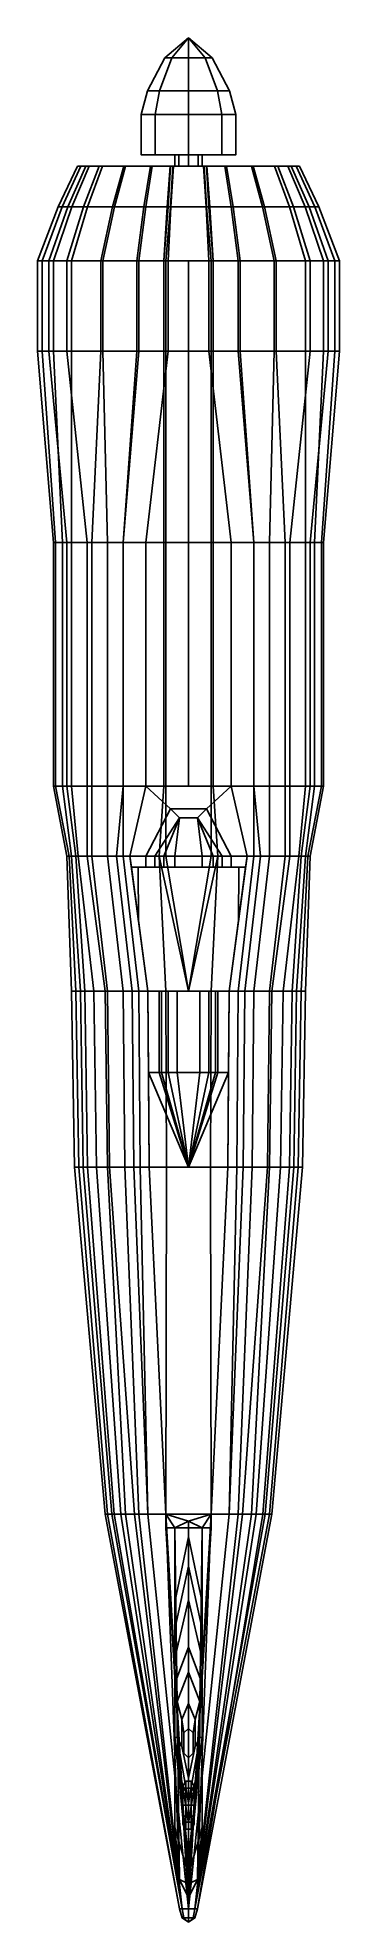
# Model space of a CAD drawing. Extents: x -0.67 to 0.67, y -4.18 to 4.18.
import ezdxf

# ---------------------------------------------------------------- set-up
doc = ezdxf.new("R2010")
doc.units = 0
doc.layers.get('0').update_dxf_attribs({"linetype": 'CONTINUOUS'})
doc.layers.add('PROP', color=6, linetype='CONTINUOUS')

msp = doc.modelspace()

# ---------------------------------------------------------------- linework, layer by layer
for points in [[(-0.4923159999999995, 3.609999999999999, -0.0299999999999985), (-0.4776199999999998, 3.609999999999999, -0.1181759999999992), (-0.5613467859999998, 3.429999999999999, -0.1336332527999993), (-0.5786189947999995, 3.429999999999999, -0.029999999999998)], [(-0.4923159999999995, 3.609999999999999, 0.0802200000000006), (-0.4923159999999995, 3.609999999999999, -0.0299999999999985), (-0.5786189947999995, 3.429999999999999, -0.029999999999998), (-0.5786189947999995, 3.429999999999999, 0.0995415660000005)], [(-0.4555759999999996, 3.609999999999999, 0.2051360000000004), (-0.4923159999999995, 3.609999999999999, 0.0802200000000006), (-0.5786189947999995, 3.429999999999999, 0.0995415660000005), (-0.5354384727999996, 3.429999999999999, 0.2463553408000005)], [(-0.4776199999999998, 3.609999999999999, -0.1181759999999992), (-0.4408799999999999, 3.609999999999999, -0.2063519999999999), (-0.5181662639999999, 3.429999999999999, -0.2372665056000001), (-0.5613467859999998, 3.429999999999999, -0.1336332527999993)], [(-0.3967919999999995, 3.609999999999999, 0.3080080000000009), (-0.4555759999999996, 3.609999999999999, 0.2051360000000004), (-0.5354384727999996, 3.429999999999999, 0.2463553408000005), (-0.4663496375999995, 3.429999999999999, 0.367260802400001)], [(-0.4408799999999999, 3.609999999999999, -0.2063519999999999), (-0.3820959999999999, 3.609999999999999, -0.2945279999999992), (-0.4490774287999999, 3.429999999999999, -0.3408997583999991), (-0.5181662639999999, 3.429999999999999, -0.2372665056000001)], [(-0.4555759999999996, 3.609999999999999, 0.2051360000000004), (0.4555760000000006, 3.609999999999999, 0.2051360000000004), (0.4923160000000004, 3.609999999999999, 0.0802200000000006), (-0.4923159999999995, 3.609999999999999, 0.0802200000000006)], [(-0.4923159999999995, 3.609999999999999, 0.0802200000000006), (0.4923160000000004, 3.609999999999999, 0.0802200000000006), (0.4923160000000004, 3.609999999999999, -0.0299999999999985), (-0.4923159999999995, 3.609999999999999, -0.0299999999999985)], [(-0.4923159999999994, 3.609999999999999, -0.0299999999999985), (0.4923160000000005, 3.609999999999999, -0.0299999999999985), (0.4776200000000007, 3.609999999999999, -0.1181759999999992), (-0.4776199999999998, 3.609999999999999, -0.1181759999999992)], [(-0.4776199999999999, 3.609999999999999, -0.1181759999999992), (0.4776200000000007, 3.609999999999999, -0.1181759999999992), (0.4408800000000009, 3.609999999999999, -0.2063519999999999), (-0.4408799999999999, 3.609999999999999, -0.2063519999999999)], [(-0.2792239999999994, 3.609999999999999, 0.4182279999999996), (-0.3967919999999995, 3.609999999999999, 0.3080080000000009), (-0.4663496375999995, 3.429999999999999, 0.367260802400001), (-0.3281719671999993, 3.429999999999999, 0.4968023683999996)], [(-0.3967919999999995, 3.609999999999999, 0.3080080000000009), (0.3967920000000004, 3.609999999999999, 0.3080080000000009), (0.4555760000000005, 3.609999999999999, 0.2051360000000004), (-0.4555759999999996, 3.609999999999999, 0.2051360000000004)], [(-0.3820959999999999, 3.609999999999999, -0.2945279999999992), (-0.2865719999999999, 3.609999999999999, -0.3827039999999999), (-0.3368080715999999, 3.429999999999999, -0.4445330111999999), (-0.4490774287999999, 3.429999999999999, -0.3408997583999991)], [(-0.44088, 3.609999999999999, -0.2063519999999999), (0.4408800000000009, 3.609999999999999, -0.2063519999999999), (0.3820960000000007, 3.609999999999999, -0.2945279999999992), (-0.3820959999999999, 3.609999999999999, -0.2945279999999992)], [(-0.2792239999999995, 3.609999999999999, 0.4182279999999996), (0.2792240000000004, 3.609999999999999, 0.4182279999999996), (0.3967920000000004, 3.609999999999999, 0.3080080000000009), (-0.3967919999999995, 3.609999999999999, 0.3080080000000009)], [(-0.382096, 3.609999999999999, -0.2945279999999992), (0.3820960000000007, 3.609999999999999, -0.2945279999999992), (0.2865720000000032, 3.609999999999999, -0.3827039999999986), (-0.2865720000000023, 3.609999999999999, -0.3827039999999986)], [(-0.2865719999999999, 3.609999999999999, -0.3827039999999999), (-0.1690039999999998, 3.609999999999999, -0.4488360000000001), (-0.1986304011999998, 3.429999999999999, -0.5222579508000003), (-0.3368080715999999, 3.429999999999999, -0.4445330111999999)], [(-0.161656, 3.609999999999999, 0.4770119999999998), (-0.2792239999999994, 3.609999999999999, 0.4182279999999996), (-0.3281719671999993, 3.429999999999999, 0.4968023683999996), (-0.1899942968, 3.429999999999999, 0.5658912035999997)], [(-0.2865720000000023, 3.609999999999999, -0.3827039999999986), (0.2865720000000009, 3.609999999999999, -0.3827039999999999), (0.1690040000000008, 3.609999999999999, -0.4488360000000001), (-0.1690039999999998, 3.609999999999999, -0.4488360000000001)], [(-0.161656, 3.609999999999999, 0.4770119999999998), (0.1616560000000009, 3.609999999999999, 0.4770119999999998), (0.2792240000000004, 3.609999999999999, 0.4182279999999996), (-0.2792239999999994, 3.609999999999999, 0.4182279999999996)], [(-0.1690039999999998, 3.609999999999999, -0.4488360000000001), (-0.0808279999999998, 3.609999999999999, -0.4708799999999993), (-0.0949971483999997, 3.429999999999999, -0.5481662639999993), (-0.1986304011999998, 3.429999999999999, -0.5222579508000003)], [(-0.0661319999999994, 3.609999999999999, 0.4990560000000009), (-0.161656, 3.609999999999999, 0.4770119999999998), (-0.1899942968, 3.429999999999999, 0.5658912035999997), (-0.0777249395999993, 3.429999999999999, 0.591799516800001)], [(-0.1690040000000021, 3.609999999999999, -0.4488360000000001), (0.1690040000000008, 3.609999999999999, -0.4488360000000001), (0.0808280000000007, 3.609999999999999, -0.4708799999999993), (-0.0808279999999998, 3.609999999999999, -0.4708799999999993)], [(-0.0661319999999994, 3.609999999999999, 0.4990560000000009), (0.0661320000000004, 3.609999999999999, 0.4990560000000009), (0.1616560000000009, 3.609999999999999, 0.4770119999999998), (-0.161656, 3.609999999999999, 0.4770119999999998)], [(-0.0808279999999998, 3.609999999999999, -0.4708799999999993), (-0.0799999999999997, 3.609999999999999, -0.5400000000000001), (-0.0899999999999997, 3.429999999999998, -0.6200000000000001), (-0.0949971483999997, 3.429999999999999, -0.5481662639999993)], [(-0.0799999999999997, 3.609999999999999, -0.5400000000000001), (-0.069999999999999, 3.609999999999999, -0.5699999999999994), (-0.079999999999999, 3.429999999999998, -0.6499999999999995), (-0.0899999999999997, 3.429999999999998, -0.6200000000000001)], [(0.0808280000000007, 3.609999999999999, -0.4708799999999993), (0.080000000000001, 3.609999999999999, -0.5400000000000001), (-0.0799999999999997, 3.609999999999999, -0.5400000000000001), (-0.0808279999999998, 3.609999999999999, -0.4708799999999993)], [(-0.069999999999999, 3.609999999999999, -0.5699999999999994), (0.0700000000000003, 3.609999999999999, -0.5699999999999994), (0.0800000000000003, 3.429999999999998, -0.6499999999999995), (-0.079999999999999, 3.429999999999998, -0.6499999999999995)], [(0.080000000000001, 3.609999999999999, -0.5400000000000001), (0.0700000000000003, 3.609999999999999, -0.5699999999999994), (-0.069999999999999, 3.609999999999999, -0.5699999999999994), (-0.0799999999999997, 3.609999999999999, -0.5400000000000001)], [(-0.0777249395999993, 3.429999999999999, 0.591799516800001), (0.0777249396000004, 3.429999999999999, 0.591799516800001), (0.0661320000000004, 3.609999999999999, 0.4990560000000009), (-0.0661319999999994, 3.609999999999999, 0.4990560000000009)], [(0.0777249396000004, 3.429999999999999, 0.591799516800001), (0.1899942968000011, 3.429999999999999, 0.5658912035999997), (0.1616560000000009, 3.609999999999999, 0.4770119999999998), (0.0661320000000004, 3.609999999999999, 0.4990560000000009)], [(0.0900000000000009, 3.429999999999998, -0.6200000000000001), (0.0800000000000003, 3.429999999999998, -0.6499999999999995), (0.0700000000000003, 3.609999999999999, -0.5699999999999994), (0.080000000000001, 3.609999999999999, -0.5400000000000001)], [(0.0949971484000008, 3.429999999999999, -0.5481662639999993), (0.0900000000000009, 3.429999999999998, -0.6200000000000001), (0.080000000000001, 3.609999999999999, -0.5400000000000001), (0.0808280000000007, 3.609999999999999, -0.4708799999999993)], [(0.1986304012000009, 3.429999999999999, -0.5222579508000003), (0.0949971484000008, 3.429999999999999, -0.5481662639999993), (0.0808280000000007, 3.609999999999999, -0.4708799999999993), (0.1690040000000008, 3.609999999999999, -0.4488360000000001)], [(0.1899942968000011, 3.429999999999999, 0.5658912035999997), (0.3281719672000004, 3.429999999999999, 0.4968023683999996), (0.2792240000000004, 3.609999999999999, 0.4182279999999996), (0.1616560000000009, 3.609999999999999, 0.4770119999999998)], [(0.336808071600001, 3.429999999999999, -0.4445330111999999), (0.1986304012000009, 3.429999999999999, -0.5222579508000003), (0.1690040000000008, 3.609999999999999, -0.4488360000000001), (0.2865720000000009, 3.609999999999999, -0.3827039999999999)], [(0.3281719672000004, 3.429999999999999, 0.4968023683999996), (0.4663496376000005, 3.429999999999999, 0.367260802400001), (0.3967920000000004, 3.609999999999999, 0.3080080000000009), (0.2792240000000004, 3.609999999999999, 0.4182279999999996)], [(0.4490774288000009, 3.429999999999999, -0.3408997583999991), (0.336808071600001, 3.429999999999999, -0.4445330111999999), (0.2865720000000009, 3.609999999999999, -0.3827039999999999), (0.3820960000000007, 3.609999999999999, -0.2945279999999992)], [(0.518166264000001, 3.429999999999999, -0.2372665056000001), (0.4490774288000009, 3.429999999999999, -0.3408997583999991), (0.3820960000000007, 3.609999999999999, -0.2945279999999992), (0.4408800000000009, 3.609999999999999, -0.2063519999999999)], [(0.4663496376000005, 3.429999999999999, 0.367260802400001), (0.5354384728000006, 3.429999999999999, 0.2463553408000005), (0.4555760000000005, 3.609999999999999, 0.2051360000000004), (0.3967920000000004, 3.609999999999999, 0.3080080000000009)], [(0.5613467860000008, 3.429999999999999, -0.1336332527999993), (0.518166264000001, 3.429999999999999, -0.2372665056000001), (0.4408800000000009, 3.609999999999999, -0.2063519999999999), (0.4776200000000007, 3.609999999999999, -0.1181759999999992)], [(0.5354384728000006, 3.429999999999999, 0.2463553408000005), (0.5786189948000005, 3.429999999999999, 0.0995415660000005), (0.4923160000000004, 3.609999999999999, 0.0802200000000006), (0.4555760000000005, 3.609999999999999, 0.2051360000000004)], [(0.5786189948000005, 3.429999999999999, -0.029999999999998), (0.5613467860000008, 3.429999999999999, -0.1336332527999993), (0.4776200000000007, 3.609999999999999, -0.1181759999999992), (0.4923160000000004, 3.609999999999999, -0.0299999999999985)], [(0.5786189948000005, 3.429999999999999, 0.0995415660000005), (0.5786189948000005, 3.429999999999999, -0.029999999999998), (0.4923160000000004, 3.609999999999999, -0.0299999999999985), (0.4923160000000004, 3.609999999999999, 0.0802200000000006)], [(-0.5786189947999995, 3.429999999999999, -0.029999999999998), (-0.5613467859999998, 3.429999999999999, -0.1336332527999993), (-0.6499999999999997, 3.189999999999999, -0.1299999999999994), (-0.6699999999999993, 3.189999999999999, -0.0099999999999985)], [(-0.5354384727999996, 3.429999999999999, 0.2463553408000005), (-0.5786189947999995, 3.429999999999999, 0.0995415660000005), (-0.6699999999999993, 3.189999999999999, 0.1400000000000001), (-0.6199999999999994, 3.189999999999999, 0.31)], [(-0.5786189947999995, 3.429999999999999, 0.0995415660000005), (-0.5786189947999995, 3.429999999999999, -0.029999999999998), (-0.6699999999999993, 3.189999999999999, -0.0099999999999985), (-0.6699999999999993, 3.189999999999999, 0.1400000000000001)], [(-0.5613467859999998, 3.429999999999999, -0.1336332527999993), (-0.5181662639999999, 3.429999999999999, -0.2372665056000001), (-0.5999999999999999, 3.189999999999999, -0.2500000000000004), (-0.6499999999999997, 3.189999999999999, -0.1299999999999994)], [(-0.4663496375999995, 3.429999999999999, 0.367260802400001), (-0.5354384727999996, 3.429999999999999, 0.2463553408000005), (-0.6199999999999994, 3.189999999999999, 0.31), (-0.5399999999999994, 3.189999999999999, 0.4500000000000007)], [(-0.5181662639999999, 3.429999999999999, -0.2372665056000001), (-0.4490774287999999, 3.429999999999999, -0.3408997583999991), (-0.5199999999999998, 3.189999999999999, -0.3699999999999997), (-0.5999999999999999, 3.189999999999999, -0.2500000000000004)], [(-0.3281719671999993, 3.429999999999999, 0.4968023683999996), (-0.4663496375999995, 3.429999999999999, 0.367260802400001), (-0.5399999999999994, 3.189999999999999, 0.4500000000000007), (-0.3799999999999992, 3.189999999999999, 0.5999999999999992)], [(-0.4490774287999999, 3.429999999999999, -0.3408997583999991), (-0.3368080715999999, 3.429999999999999, -0.4445330111999999), (-0.3899999999999999, 3.189999999999999, -0.4900000000000007), (-0.5199999999999998, 3.189999999999999, -0.3699999999999997)], [(-0.3368080715999999, 3.429999999999999, -0.4445330111999999), (-0.1986304011999998, 3.429999999999999, -0.5222579508000003), (-0.2299999999999998, 3.189999999999999, -0.5800000000000006), (-0.3899999999999999, 3.189999999999999, -0.4900000000000007)], [(-0.1899942968, 3.429999999999999, 0.5658912035999997), (-0.3281719671999993, 3.429999999999999, 0.4968023683999996), (-0.3799999999999992, 3.189999999999999, 0.5999999999999992), (-0.22, 3.189999999999999, 0.6799999999999989)], [(-0.1986304011999998, 3.429999999999999, -0.5222579508000003), (-0.0949971483999997, 3.429999999999999, -0.5481662639999993), (-0.1099999999999996, 3.189999999999999, -0.6099999999999999), (-0.2299999999999998, 3.189999999999999, -0.5800000000000006)], [(-0.0777249395999993, 3.429999999999999, 0.591799516800001), (-0.1899942968, 3.429999999999999, 0.5658912035999997), (-0.22, 3.189999999999999, 0.6799999999999989), (-0.0899999999999992, 3.189999999999999, 0.71)], [(-0.0949971483999997, 3.429999999999999, -0.5481662639999993), (-0.0899999999999997, 3.429999999999998, -0.6200000000000001), (-0.1099999999999996, 3.189999999999999, -0.6800000000000002), (-0.1099999999999996, 3.189999999999999, -0.6099999999999999)], [(-0.0899999999999997, 3.429999999999998, -0.6200000000000001), (-0.079999999999999, 3.429999999999998, -0.6499999999999995), (-0.099999999999999, 3.189999999999999, -0.7099999999999996), (-0.1099999999999996, 3.189999999999999, -0.6800000000000002)], [(-0.079999999999999, 3.429999999999998, -0.6499999999999995), (0.0800000000000003, 3.429999999999998, -0.6499999999999995), (0.1000000000000003, 3.189999999999999, -0.7099999999999996), (-0.099999999999999, 3.189999999999999, -0.7099999999999996)], [(0.0777249396000004, 3.429999999999999, 0.591799516800001), (-0.0777249395999993, 3.429999999999999, 0.591799516800001), (-0.0899999999999992, 3.189999999999999, 0.71), (0.0900000000000005, 3.189999999999999, 0.71)], [(0.0900000000000005, 3.189999999999999, 0.71), (0.2200000000000013, 3.189999999999999, 0.6799999999999989), (0.1899942968000011, 3.429999999999999, 0.5658912035999997), (0.0777249396000004, 3.429999999999999, 0.591799516800001)], [(0.1100000000000009, 3.189999999999999, -0.6800000000000002), (0.1000000000000003, 3.189999999999999, -0.7099999999999996), (0.0800000000000003, 3.429999999999998, -0.6499999999999995), (0.0900000000000009, 3.429999999999998, -0.6200000000000001)], [(0.1100000000000009, 3.189999999999999, -0.6099999999999999), (0.1100000000000009, 3.189999999999999, -0.6800000000000002), (0.0900000000000009, 3.429999999999998, -0.6200000000000001), (0.0949971484000008, 3.429999999999999, -0.5481662639999993)], [(0.230000000000001, 3.189999999999999, -0.5800000000000006), (0.1100000000000009, 3.189999999999999, -0.6099999999999999), (0.0949971484000008, 3.429999999999999, -0.5481662639999993), (0.1986304012000009, 3.429999999999999, -0.5222579508000003)], [(0.2200000000000013, 3.189999999999999, 0.6799999999999989), (0.3800000000000005, 3.189999999999999, 0.5999999999999992), (0.3281719672000004, 3.429999999999999, 0.4968023683999996), (0.1899942968000011, 3.429999999999999, 0.5658912035999997)], [(0.3900000000000012, 3.189999999999999, -0.4900000000000007), (0.230000000000001, 3.189999999999999, -0.5800000000000006), (0.1986304012000009, 3.429999999999999, -0.5222579508000003), (0.336808071600001, 3.429999999999999, -0.4445330111999999)], [(0.3800000000000005, 3.189999999999999, 0.5999999999999992), (0.5400000000000006, 3.189999999999999, 0.4500000000000007), (0.4663496376000005, 3.429999999999999, 0.367260802400001), (0.3281719672000004, 3.429999999999999, 0.4968023683999996)], [(0.520000000000001, 3.189999999999999, -0.3699999999999997), (0.3900000000000012, 3.189999999999999, -0.4900000000000007), (0.336808071600001, 3.429999999999999, -0.4445330111999999), (0.4490774288000009, 3.429999999999999, -0.3408997583999991)], [(0.6000000000000011, 3.189999999999999, -0.2500000000000004), (0.520000000000001, 3.189999999999999, -0.3699999999999997), (0.4490774288000009, 3.429999999999999, -0.3408997583999991), (0.518166264000001, 3.429999999999999, -0.2372665056000001)], [(0.5400000000000006, 3.189999999999999, 0.4500000000000007), (0.6200000000000007, 3.189999999999999, 0.31), (0.5354384728000006, 3.429999999999999, 0.2463553408000005), (0.4663496376000005, 3.429999999999999, 0.367260802400001)], [(0.6500000000000009, 3.189999999999999, -0.1299999999999994), (0.6000000000000011, 3.189999999999999, -0.2500000000000004), (0.518166264000001, 3.429999999999999, -0.2372665056000001), (0.5613467860000008, 3.429999999999999, -0.1336332527999993)], [(0.6200000000000007, 3.189999999999999, 0.31), (0.6700000000000005, 3.189999999999999, 0.1400000000000001), (0.5786189948000005, 3.429999999999999, 0.0995415660000005), (0.5354384728000006, 3.429999999999999, 0.2463553408000005)], [(0.6700000000000005, 3.189999999999999, -0.0099999999999985), (0.6500000000000009, 3.189999999999999, -0.1299999999999994), (0.5613467860000008, 3.429999999999999, -0.1336332527999993), (0.5786189948000005, 3.429999999999999, -0.029999999999998)], [(0.6700000000000005, 3.189999999999999, 0.1400000000000001), (0.6700000000000005, 3.189999999999999, -0.0099999999999985), (0.5786189948000005, 3.429999999999999, -0.029999999999998), (0.5786189948000005, 3.429999999999999, 0.0995415660000005)], [(-0.6699999999999993, 3.189999999999999, -0.0099999999999985), (-0.6499999999999997, 3.189999999999999, -0.1299999999999994), (-0.6499999999999997, 2.789999999999999, -0.1299999999999994), (-0.6699999999999993, 2.789999999999999, -0.0099999999999985)], [(-0.6699999999999993, 3.189999999999999, 0.1400000000000001), (-0.6699999999999993, 3.189999999999999, -0.0099999999999985), (-0.6699999999999993, 2.789999999999999, -0.0099999999999985), (-0.6699999999999993, 2.789999999999999, 0.1400000000000001)], [(-0.6199999999999994, 3.189999999999999, 0.31), (-0.6699999999999993, 3.189999999999999, 0.1400000000000001), (-0.6699999999999993, 2.789999999999999, 0.1400000000000001), (-0.6199999999999994, 2.789999999999999, 0.31)], [(-0.6499999999999997, 3.189999999999999, -0.1299999999999994), (-0.5999999999999999, 3.189999999999999, -0.2500000000000004), (-0.5999999999999999, 2.789999999999999, -0.2500000000000004), (-0.6499999999999997, 2.789999999999999, -0.1299999999999994)], [(-0.5399999999999994, 3.189999999999999, 0.4500000000000007), (-0.6199999999999994, 3.189999999999999, 0.31), (-0.6199999999999994, 2.789999999999999, 0.31), (-0.5399999999999994, 2.789999999999999, 0.4500000000000007)], [(-0.5999999999999999, 3.189999999999999, -0.2500000000000004), (-0.5199999999999998, 3.189999999999999, -0.3699999999999997), (-0.5199999999999998, 2.789999999999999, -0.3699999999999997), (-0.5999999999999999, 2.789999999999999, -0.2500000000000004)], [(-0.3799999999999992, 3.189999999999999, 0.5999999999999992), (-0.5399999999999994, 3.189999999999999, 0.4500000000000007), (-0.5399999999999994, 2.789999999999999, 0.4500000000000007), (-0.3799999999999992, 2.789999999999999, 0.5999999999999992)], [(-0.5199999999999998, 3.189999999999999, -0.3699999999999997), (-0.3899999999999999, 3.189999999999999, -0.4900000000000007), (-0.3899999999999999, 2.789999999999999, -0.4900000000000007), (-0.5199999999999998, 2.789999999999999, -0.3699999999999997)], [(-0.3899999999999999, 3.189999999999999, -0.4900000000000007), (-0.2299999999999998, 3.189999999999999, -0.5800000000000006), (-0.2299999999999841, 2.789999999999999, -0.5800000000000046), (-0.3899999999999999, 2.789999999999999, -0.4900000000000007)], [(-0.22, 3.189999999999999, 0.6799999999999989), (-0.3799999999999992, 3.189999999999999, 0.5999999999999992), (-0.3799999999999992, 2.789999999999999, 0.5999999999999992), (-0.22, 2.789999999999999, 0.6799999999999989)], [(-0.2299999999999998, 3.189999999999999, -0.5800000000000006), (-0.1099999999999996, 3.189999999999999, -0.6099999999999999), (-0.1099999999999998, 2.789999999999999, -0.6099999999999999), (-0.2299999999999841, 2.789999999999999, -0.5800000000000046)], [(-0.0899999999999992, 3.189999999999999, 0.71), (-0.22, 3.189999999999999, 0.6799999999999989), (-0.22, 2.789999999999999, 0.6799999999999989), (-0.0899999999999992, 2.789999999999999, 0.71)], [(-0.1099999999999996, 3.189999999999999, -0.6099999999999999), (-0.1099999999999996, 3.189999999999999, -0.6800000000000002), (-0.1099999999999996, 2.789999999999999, -0.6800000000000002), (-0.1099999999999998, 2.789999999999999, -0.6099999999999999)], [(-0.1099999999999996, 3.189999999999999, -0.6800000000000002), (-0.099999999999999, 3.189999999999999, -0.7099999999999996), (-0.099999999999999, 2.789999999999999, -0.7099999999999996), (-0.1099999999999996, 2.789999999999999, -0.6800000000000002)], [(-0.099999999999999, 3.189999999999999, -0.7099999999999996), (0.1000000000000003, 3.189999999999999, -0.7099999999999996), (0.1000000000000003, 2.789999999999999, -0.7099999999999996), (-0.099999999999999, 2.789999999999999, -0.7099999999999996)], [(7e-16, 3.189999999999999, 0.71), (-0.0899999999999992, 3.189999999999999, 0.71), (-0.0899999999999992, 2.789999999999999, 0.71), (7e-16, 2.789999999999999, 0.71)], [(7e-16, 2.789999999999999, 0.71), (0.0900000000000005, 2.789999999999999, 0.71), (0.0900000000000005, 3.189999999999999, 0.71), (7e-16, 3.189999999999999, 0.71)], [(0.0900000000000005, 2.789999999999999, 0.71), (0.2200000000000013, 2.789999999999999, 0.6799999999999989), (0.2200000000000013, 3.189999999999999, 0.6799999999999989), (0.0900000000000005, 3.189999999999999, 0.71)], [(0.1100000000000009, 2.789999999999999, -0.6800000000000002), (0.1000000000000003, 2.789999999999999, -0.7099999999999996), (0.1000000000000003, 3.189999999999999, -0.7099999999999996), (0.1100000000000009, 3.189999999999999, -0.6800000000000002)], [(0.1100000000000009, 2.789999999999999, -0.6099999999999999), (0.1100000000000009, 2.789999999999999, -0.6800000000000002), (0.1100000000000009, 3.189999999999999, -0.6800000000000002), (0.1100000000000009, 3.189999999999999, -0.6099999999999999)], [(0.230000000000001, 2.789999999999999, -0.5800000000000006), (0.1100000000000009, 2.789999999999999, -0.6099999999999999), (0.1100000000000009, 3.189999999999999, -0.6099999999999999), (0.230000000000001, 3.189999999999999, -0.5800000000000006)], [(0.2200000000000013, 2.789999999999999, 0.6799999999999989), (0.3800000000000005, 2.789999999999999, 0.5999999999999992), (0.3800000000000005, 3.189999999999999, 0.5999999999999992), (0.2200000000000013, 3.189999999999999, 0.6799999999999989)], [(0.3900000000000012, 2.789999999999999, -0.4900000000000007), (0.230000000000001, 2.789999999999999, -0.5800000000000006), (0.230000000000001, 3.189999999999999, -0.5800000000000006), (0.3900000000000012, 3.189999999999999, -0.4900000000000007)], [(0.3800000000000005, 2.789999999999999, 0.5999999999999992), (0.5400000000000006, 2.789999999999999, 0.4500000000000007), (0.5400000000000006, 3.189999999999999, 0.4500000000000007), (0.3800000000000005, 3.189999999999999, 0.5999999999999992)], [(0.520000000000001, 2.789999999999999, -0.3699999999999997), (0.3900000000000012, 2.789999999999999, -0.4900000000000007), (0.3900000000000012, 3.189999999999999, -0.4900000000000007), (0.520000000000001, 3.189999999999999, -0.3699999999999997)], [(0.6000000000000011, 2.789999999999999, -0.2500000000000004), (0.520000000000001, 2.789999999999999, -0.3699999999999997), (0.520000000000001, 3.189999999999999, -0.3699999999999997), (0.6000000000000011, 3.189999999999999, -0.2500000000000004)], [(0.5400000000000006, 2.789999999999999, 0.4500000000000007), (0.6200000000000007, 2.789999999999999, 0.31), (0.6200000000000007, 3.189999999999999, 0.31), (0.5400000000000006, 3.189999999999999, 0.4500000000000007)], [(0.6500000000000009, 2.789999999999999, -0.1299999999999994), (0.6000000000000011, 2.789999999999999, -0.2500000000000004), (0.6000000000000011, 3.189999999999999, -0.2500000000000004), (0.6500000000000009, 3.189999999999999, -0.1299999999999994)], [(0.6200000000000007, 2.789999999999999, 0.31), (0.6700000000000005, 2.789999999999999, 0.1400000000000001), (0.6700000000000005, 3.189999999999999, 0.1400000000000001), (0.6200000000000007, 3.189999999999999, 0.31)], [(0.6700000000000005, 2.789999999999999, -0.0099999999999985), (0.6500000000000009, 2.789999999999999, -0.1299999999999994), (0.6500000000000009, 3.189999999999999, -0.1299999999999994), (0.6700000000000005, 3.189999999999999, -0.0099999999999985)], [(0.6700000000000005, 2.789999999999999, 0.1400000000000001), (0.6700000000000005, 2.789999999999999, -0.0099999999999985), (0.6700000000000005, 3.189999999999999, -0.0099999999999985), (0.6700000000000005, 3.189999999999999, 0.1400000000000001)], [(-0.6699999999999993, 2.789999999999999, 0.1400000000000001), (-0.6699999999999993, 2.789999999999999, -0.0099999999999985), (-0.6, 1.939999999999997, -0.1100000000000012), (-0.6, 1.939999999999997, 0.0999999999999979)], [(-0.6699999999999993, 2.789999999999999, -0.0099999999999985), (-0.6499999999999997, 2.789999999999999, -0.1299999999999994), (-0.5899999999999994, 1.939999999999997, -0.2700000000000013), (-0.6, 1.939999999999997, -0.1100000000000012)], [(-0.6199999999999994, 2.789999999999999, 0.31), (-0.6699999999999993, 2.789999999999999, 0.1400000000000001), (-0.6, 1.939999999999997, 0.0999999999999979), (-0.5399999999999995, 1.939999999999997, 0.3199999999999985)], [(-0.6499999999999997, 2.789999999999999, -0.1299999999999994), (-0.5999999999999999, 2.789999999999999, -0.2500000000000004), (-0.56, 1.939999999999997, -0.3600000000000012), (-0.5899999999999994, 1.939999999999997, -0.2700000000000013)], [(-0.5399999999999994, 2.789999999999999, 0.4500000000000007), (-0.6199999999999994, 2.789999999999999, 0.31), (-0.5399999999999995, 1.939999999999997, 0.3199999999999985), (-0.4499999999999997, 1.939999999999997, 0.4599999999999991)], [(-0.5999999999999999, 2.789999999999999, -0.2500000000000004), (-0.5199999999999998, 2.789999999999999, -0.3699999999999997), (-0.52, 1.939999999999997, -0.4400000000000013), (-0.56, 1.939999999999997, -0.3600000000000012)], [(-0.3799999999999992, 2.789999999999999, 0.5999999999999992), (-0.5399999999999994, 2.789999999999999, 0.4500000000000007), (-0.4499999999999997, 1.939999999999997, 0.4599999999999991), (-0.3599999999999998, 1.939999999999997, 0.5299999999999976)], [(-0.5199999999999998, 2.789999999999999, -0.3699999999999997), (-0.3899999999999999, 2.789999999999999, -0.4900000000000007), (-0.4300000000000001, 1.939999999999997, -0.5200000000000014), (-0.52, 1.939999999999997, -0.4400000000000013)], [(-0.3899999999999999, 2.789999999999999, -0.4900000000000007), (-0.2299999999999998, 2.789999999999999, -0.5800000000000006), (-0.2899999999999995, 1.939999999999997, -0.5700000000000021), (-0.4300000000000001, 1.939999999999997, -0.5200000000000014)], [(-0.22, 2.789999999999999, 0.6799999999999989), (-0.3799999999999992, 2.789999999999999, 0.5999999999999992), (-0.3599999999999998, 1.939999999999997, 0.5299999999999976), (-0.2899999999999995, 1.939999999999997, 0.6499999999999986)], [(-0.2299999999999998, 2.789999999999999, -0.5800000000000006), (-0.1099999999999996, 2.789999999999999, -0.6099999999999999), (-0.1099999999999998, 1.939999999999997, -0.6000000000000015), (-0.2899999999999995, 1.939999999999997, -0.5700000000000021)], [(-0.0899999999999992, 2.789999999999999, 0.71), (-0.22, 2.789999999999999, 0.6799999999999989), (-0.2899999999999995, 1.939999999999997, 0.6499999999999986), (-0.1899999999999998, 1.939999999999997, 0.6999999999999993)], [(7e-16, 2.789999999999999, 0.71), (-0.0899999999999992, 2.789999999999999, 0.71), (-0.1899999999999998, 1.939999999999997, 0.6999999999999993), (4e-16, 1.939999999999997, 0.6999999999999993)], [(-0.1099999999999996, 2.789999999999999, -0.6099999999999999), (-0.1099999999999996, 2.789999999999999, -0.6800000000000002), (-0.1099999999999998, 1.939999999999997, -0.6700000000000017), (-0.1099999999999998, 1.939999999999997, -0.6000000000000015)], [(-0.1099999999999996, 2.789999999999999, -0.6800000000000002), (-0.099999999999999, 2.789999999999999, -0.7099999999999996), (-0.0999999999999991, 1.939999999999997, -0.7000000000000011), (-0.1099999999999998, 1.939999999999997, -0.6700000000000017)], [(0.1000000000000001, 1.939999999999997, -0.7000000000000011), (-0.0999999999999991, 1.939999999999997, -0.7000000000000011), (-0.099999999999999, 2.789999999999999, -0.7099999999999996), (0.1000000000000003, 2.789999999999999, -0.7099999999999996)], [(4e-16, 1.939999999999997, 0.6999999999999993), (0.1900000000000009, 1.939999999999997, 0.6999999999999993), (0.0900000000000005, 2.789999999999999, 0.71), (7e-16, 2.789999999999999, 0.71)], [(0.1900000000000009, 1.939999999999997, 0.6999999999999993), (0.2900000000000005, 1.939999999999997, 0.6499999999999986), (0.2200000000000013, 2.789999999999999, 0.6799999999999989), (0.0900000000000005, 2.789999999999999, 0.71)], [(0.1100000000000008, 1.939999999999997, -0.6700000000000017), (0.1000000000000001, 1.939999999999997, -0.7000000000000011), (0.1000000000000003, 2.789999999999999, -0.7099999999999996), (0.1100000000000009, 2.789999999999999, -0.6800000000000002)], [(0.1100000000000008, 1.939999999999997, -0.6000000000000015), (0.1100000000000008, 1.939999999999997, -0.6700000000000017), (0.1100000000000009, 2.789999999999999, -0.6800000000000002), (0.1100000000000009, 2.789999999999999, -0.6099999999999999)], [(0.2900000000000005, 1.939999999999997, -0.5700000000000021), (0.1100000000000008, 1.939999999999997, -0.6000000000000015), (0.1100000000000009, 2.789999999999999, -0.6099999999999999), (0.230000000000001, 2.789999999999999, -0.5800000000000006)], [(0.2900000000000005, 1.939999999999997, 0.6499999999999986), (0.3600000000000008, 1.939999999999997, 0.5299999999999976), (0.3800000000000005, 2.789999999999999, 0.5999999999999992), (0.2200000000000013, 2.789999999999999, 0.6799999999999989)], [(0.4300000000000012, 1.939999999999997, -0.5200000000000014), (0.2900000000000005, 1.939999999999997, -0.5700000000000021), (0.230000000000001, 2.789999999999999, -0.5800000000000006), (0.3900000000000012, 2.789999999999999, -0.4900000000000007)], [(0.3600000000000008, 1.939999999999997, 0.5299999999999976), (0.4500000000000007, 1.939999999999997, 0.4599999999999991), (0.5400000000000006, 2.789999999999999, 0.4500000000000007), (0.3800000000000005, 2.789999999999999, 0.5999999999999992)], [(0.5200000000000009, 1.939999999999997, -0.4400000000000013), (0.4300000000000012, 1.939999999999997, -0.5200000000000014), (0.3900000000000012, 2.789999999999999, -0.4900000000000007), (0.520000000000001, 2.789999999999999, -0.3699999999999997)], [(0.4500000000000007, 1.939999999999997, 0.4599999999999991), (0.5400000000000005, 1.939999999999997, 0.3199999999999985), (0.6200000000000007, 2.789999999999999, 0.31), (0.5400000000000006, 2.789999999999999, 0.4500000000000007)], [(0.560000000000001, 1.939999999999997, -0.3600000000000012), (0.5200000000000009, 1.939999999999997, -0.4400000000000013), (0.520000000000001, 2.789999999999999, -0.3699999999999997), (0.6000000000000011, 2.789999999999999, -0.2500000000000004)], [(0.5400000000000005, 1.939999999999997, 0.3199999999999985), (0.600000000000001, 1.939999999999997, 0.0999999999999979), (0.6700000000000005, 2.789999999999999, 0.1400000000000001), (0.6200000000000007, 2.789999999999999, 0.31)], [(0.5900000000000003, 1.939999999999997, -0.2700000000000013), (0.560000000000001, 1.939999999999997, -0.3600000000000012), (0.6000000000000011, 2.789999999999999, -0.2500000000000004), (0.6500000000000009, 2.789999999999999, -0.1299999999999994)], [(0.600000000000001, 1.939999999999997, -0.1100000000000012), (0.5900000000000003, 1.939999999999997, -0.2700000000000013), (0.6500000000000009, 2.789999999999999, -0.1299999999999994), (0.6700000000000005, 2.789999999999999, -0.0099999999999985)], [(0.600000000000001, 1.939999999999997, 0.0999999999999979), (0.600000000000001, 1.939999999999997, -0.1100000000000012), (0.6700000000000005, 2.789999999999999, -0.0099999999999985), (0.6700000000000005, 2.789999999999999, 0.1400000000000001)], [(-0.6, 1.939999999999997, 0.0999999999999979), (-0.6, 1.939999999999997, -0.1100000000000012), (-0.6000000000000002, 0.8599999999999994, -0.1100000000000012), (-0.6000000000000002, 0.8599999999999994, 0.0999999999999979)], [(-0.6, 1.939999999999997, -0.1100000000000012), (-0.5899999999999994, 1.939999999999997, -0.2700000000000013), (-0.5899999999999995, 0.8599999999999994, -0.2700000000000013), (-0.6000000000000002, 0.8599999999999994, -0.1100000000000012)], [(-0.5399999999999995, 1.939999999999997, 0.3199999999999985), (-0.6, 1.939999999999997, 0.0999999999999979), (-0.6000000000000002, 0.8599999999999994, 0.0999999999999979), (-0.5399999999999997, 0.8599999999999994, 0.3199999999999985)], [(-0.5899999999999994, 1.939999999999997, -0.2700000000000013), (-0.56, 1.939999999999997, -0.3600000000000012), (-0.5600000000000002, 0.8599999999999994, -0.3600000000000012), (-0.5899999999999995, 0.8599999999999994, -0.2700000000000013)], [(-0.56, 1.939999999999997, -0.3600000000000012), (-0.52, 1.939999999999997, -0.4400000000000013), (-0.5200000000000001, 0.8599999999999994, -0.4400000000000013), (-0.5600000000000002, 0.8599999999999994, -0.3600000000000012)], [(-0.4499999999999997, 1.939999999999997, 0.4599999999999991), (-0.5399999999999995, 1.939999999999997, 0.3199999999999985), (-0.5399999999999997, 0.8599999999999994, 0.3199999999999985), (-0.4499999999999999, 0.8599999999999994, 0.4599999999999991)], [(-0.52, 1.939999999999997, -0.4400000000000013), (-0.4300000000000001, 1.939999999999997, -0.5200000000000014), (-0.4300000000000003, 0.8599999999999994, -0.5200000000000014), (-0.5200000000000001, 0.8599999999999994, -0.4400000000000013)], [(-0.3599999999999998, 1.939999999999997, 0.5299999999999976), (-0.4499999999999997, 1.939999999999997, 0.4599999999999991), (-0.4499999999999999, 0.8599999999999994, 0.4599999999999991), (-0.36, 0.8599999999999994, 0.5299999999999976)], [(-0.4300000000000001, 1.939999999999997, -0.5200000000000014), (-0.2899999999999995, 1.939999999999997, -0.5700000000000021), (-0.2899999999999997, 0.8599999999999994, -0.5700000000000021), (-0.4300000000000003, 0.8599999999999994, -0.5200000000000014)], [(-0.2899999999999995, 1.939999999999997, 0.6499999999999986), (-0.3599999999999998, 1.939999999999997, 0.5299999999999976), (-0.36, 0.8599999999999994, 0.5299999999999976), (-0.2899999999999997, 0.8599999999999994, 0.6499999999999986)], [(-0.2899999999999995, 1.939999999999997, -0.5700000000000021), (-0.1099999999999998, 1.939999999999997, -0.6000000000000015), (-0.11, 0.8599999999999994, -0.6000000000000015), (-0.2899999999999997, 0.8599999999999994, -0.5700000000000021)], [(-0.1899999999999998, 1.939999999999997, 0.6999999999999993), (-0.2899999999999995, 1.939999999999997, 0.6499999999999986), (-0.2899999999999997, 0.8599999999999994, 0.6499999999999986), (-0.1900000000000001, 0.8599999999999994, 0.6999999999999993)], [(5e-16, 1.939999999999997, 0.6999999999999993), (-0.1899999999999998, 1.939999999999997, 0.6999999999999993), (-0.1900000000000001, 0.8599999999999994, 0.6999999999999993), (4e-16, 0.8599999999999994, 0.6999999999999993)], [(-0.1099999999999998, 1.939999999999997, -0.6000000000000015), (-0.1099999999999998, 1.939999999999997, -0.6700000000000017), (-0.11, 0.8599999999999994, -0.6700000000000017), (-0.11, 0.8599999999999994, -0.6000000000000015)], [(-0.1099999999999998, 1.939999999999997, -0.6700000000000017), (-0.0999999999999991, 1.939999999999997, -0.7000000000000011), (-0.0999999999999993, 0.8599999999999994, -0.7000000000000011), (-0.11, 0.8599999999999994, -0.6700000000000017)], [(-0.0999999999999991, 1.939999999999997, -0.7000000000000011), (0.1000000000000001, 1.939999999999997, -0.7000000000000011), (0.1, 0.8599999999999994, -0.7000000000000011), (-0.0999999999999993, 0.8599999999999994, -0.7000000000000011)], [(4e-16, 0.8599999999999994, 0.6999999999999993), (0.1900000000000007, 0.8599999999999994, 0.6999999999999993), (0.1900000000000009, 1.939999999999997, 0.6999999999999993), (5e-16, 1.939999999999997, 0.6999999999999993)], [(0.1100000000000007, 0.8599999999999994, -0.6700000000000017), (0.1, 0.8599999999999994, -0.7000000000000011), (0.1000000000000001, 1.939999999999997, -0.7000000000000011), (0.1100000000000008, 1.939999999999997, -0.6700000000000017)], [(0.1100000000000007, 0.8599999999999994, -0.6000000000000015), (0.1100000000000007, 0.8599999999999994, -0.6700000000000017), (0.1100000000000008, 1.939999999999997, -0.6700000000000017), (0.1100000000000008, 1.939999999999997, -0.6000000000000015)], [(0.2900000000000004, 0.8599999999999994, -0.5700000000000021), (0.1100000000000007, 0.8599999999999994, -0.6000000000000015), (0.1100000000000008, 1.939999999999997, -0.6000000000000015), (0.2900000000000005, 1.939999999999997, -0.5700000000000021)], [(0.1900000000000007, 0.8599999999999994, 0.6999999999999993), (0.2900000000000004, 0.8599999999999994, 0.6499999999999986), (0.2900000000000005, 1.939999999999997, 0.6499999999999986), (0.1900000000000009, 1.939999999999997, 0.6999999999999993)], [(0.430000000000001, 0.8599999999999994, -0.5200000000000014), (0.2900000000000004, 0.8599999999999994, -0.5700000000000021), (0.2900000000000005, 1.939999999999997, -0.5700000000000021), (0.4300000000000012, 1.939999999999997, -0.5200000000000014)], [(0.2900000000000004, 0.8599999999999994, 0.6499999999999986), (0.3600000000000007, 0.8599999999999994, 0.5299999999999976), (0.3600000000000008, 1.939999999999997, 0.5299999999999976), (0.2900000000000005, 1.939999999999997, 0.6499999999999986)], [(0.3600000000000007, 0.8599999999999994, 0.5299999999999976), (0.4500000000000006, 0.8599999999999994, 0.4599999999999991), (0.4500000000000007, 1.939999999999997, 0.4599999999999991), (0.3600000000000008, 1.939999999999997, 0.5299999999999976)], [(0.5200000000000009, 0.8599999999999994, -0.4400000000000013), (0.430000000000001, 0.8599999999999994, -0.5200000000000014), (0.4300000000000012, 1.939999999999997, -0.5200000000000014), (0.5200000000000009, 1.939999999999997, -0.4400000000000013)], [(0.4500000000000006, 0.8599999999999994, 0.4599999999999991), (0.5400000000000004, 0.8599999999999994, 0.3199999999999985), (0.5400000000000005, 1.939999999999997, 0.3199999999999985), (0.4500000000000007, 1.939999999999997, 0.4599999999999991)], [(0.5600000000000009, 0.8599999999999994, -0.3600000000000012), (0.5200000000000009, 0.8599999999999994, -0.4400000000000013), (0.5200000000000009, 1.939999999999997, -0.4400000000000013), (0.560000000000001, 1.939999999999997, -0.3600000000000012)], [(0.5400000000000004, 0.8599999999999994, 0.3199999999999985), (0.6000000000000009, 0.8599999999999994, 0.0999999999999979), (0.600000000000001, 1.939999999999997, 0.0999999999999979), (0.5400000000000005, 1.939999999999997, 0.3199999999999985)], [(0.5900000000000003, 0.8599999999999994, -0.2700000000000013), (0.5600000000000009, 0.8599999999999994, -0.3600000000000012), (0.560000000000001, 1.939999999999997, -0.3600000000000012), (0.5900000000000003, 1.939999999999997, -0.2700000000000013)], [(0.6000000000000009, 0.8599999999999994, -0.1100000000000012), (0.5900000000000003, 0.8599999999999994, -0.2700000000000013), (0.5900000000000003, 1.939999999999997, -0.2700000000000013), (0.600000000000001, 1.939999999999997, -0.1100000000000012)], [(0.6000000000000009, 0.8599999999999994, 0.0999999999999979), (0.6000000000000009, 0.8599999999999994, -0.1100000000000012), (0.600000000000001, 1.939999999999997, -0.1100000000000012), (0.600000000000001, 1.939999999999997, 0.0999999999999979)], [(-0.5399999999999995, 0.8599999999999977, 0.3199999999999985), (-0.6, 0.8599999999999977, 0.0999999999999979), (-0.5400000000000014, 0.5500000000000007, 0.0800000000000001), (-0.5000000000000023, 0.5500000000000007, 0.3200000000000003)], [(-0.6, 0.8599999999999977, -0.1100000000000012), (-0.5899999999999994, 0.8599999999999977, -0.2700000000000013), (-0.5300000000000016, 0.5500000000000007, -0.2699999999999996), (-0.5400000000000014, 0.5500000000000007, -0.1799999999999997)], [(-0.6, 0.8599999999999977, 0.0999999999999979), (-0.6, 0.8599999999999977, -0.1100000000000012), (-0.5400000000000014, 0.5500000000000007, -0.1799999999999997), (-0.5400000000000014, 0.5500000000000007, 0.0800000000000001)], [(-0.5899999999999994, 0.8599999999999977, -0.2700000000000013), (-0.56, 0.8599999999999977, -0.3600000000000012), (-0.5200000000000018, 0.5500000000000007, -0.3599999999999994), (-0.5300000000000016, 0.5500000000000007, -0.2699999999999996)], [(-0.56, 0.8599999999999977, -0.3600000000000012), (-0.52, 0.8599999999999977, -0.4400000000000013), (-0.4900000000000025, 0.5500000000000007, -0.4399999999999995), (-0.5200000000000018, 0.5500000000000007, -0.3599999999999994)], [(-0.4499999999999997, 0.8599999999999977, 0.4599999999999991), (-0.5399999999999995, 0.8599999999999977, 0.3199999999999985), (-0.5000000000000023, 0.5500000000000007, 0.3200000000000003), (-0.4499999999999997, 0.5500000000000007, 0.4600000000000027)], [(-0.52, 0.8599999999999977, -0.4400000000000013), (-0.4300000000000001, 0.8599999999999977, -0.5200000000000014), (-0.4300000000000001, 0.5500000000000007, -0.5200000000000014), (-0.4900000000000025, 0.5500000000000007, -0.4399999999999995)], [(-0.3599999999999998, 0.8599999999999977, 0.5299999999999976), (-0.4499999999999997, 0.8599999999999977, 0.4599999999999991), (-0.4499999999999997, 0.5500000000000007, 0.4600000000000027), (-0.3600000000000026, 0.5500000000000007, 0.5299999999999976)], [(-0.4300000000000001, 0.8599999999999977, -0.5200000000000014), (-0.2899999999999995, 0.8599999999999977, -0.5700000000000021), (-0.2900000000000014, 0.5500000000000007, -0.5700000000000003), (-0.4300000000000001, 0.5500000000000007, -0.5200000000000014)], [(-0.2899999999999995, 0.8599999999999977, 0.6499999999999986), (-0.3599999999999998, 0.8599999999999977, 0.5299999999999976), (-0.3600000000000026, 0.5500000000000007, 0.5299999999999976), (-0.3200000000000007, 0.5500000000000007, 0.5999999999999996)], [(-0.1899999999999998, 0.8599999999999977, 0.6999999999999993), (-0.2899999999999995, 0.8599999999999977, 0.6499999999999986), (-0.3200000000000007, 0.5500000000000007, 0.5999999999999996), (-0.260000000000002, 0.5500000000000007, 0.6300000000000008)], [(-0.2899999999999995, 0.8599999999999977, -0.5700000000000021), (-0.1099999999999998, 0.8599999999999977, -0.6000000000000015), (-0.1300000000000012, 0.5500000000000007, -0.5999999999999996), (-0.2900000000000014, 0.5500000000000007, -0.5700000000000003)], [(-0.1099999999999998, 0.8599999999999977, -0.6700000000000017), (-0.1, 0.8599999999999977, -0.7000000000000011), (-0.1000000000000019, 0.5500000000000007, -0.6999999999999993), (-0.1300000000000012, 0.5500000000000007, -0.67)], [(-0.1099999999999998, 0.8599999999999977, -0.6000000000000015), (-0.1099999999999998, 0.8599999999999977, -0.6700000000000017), (-0.1300000000000012, 0.5500000000000007, -0.67), (-0.1300000000000012, 0.5500000000000007, -0.5999999999999996)], [(-0.1, 0.8599999999999977, -0.7000000000000011), (0.1000000000000001, 0.8599999999999977, -0.7000000000000011), (0.0999999999999991, 0.5500000000000007, -0.6999999999999993), (-0.1000000000000019, 0.5500000000000007, -0.6999999999999993)], [(0.1300000000000002, 0.5500000000000007, -0.67), (0.0999999999999991, 0.5500000000000007, -0.7000000000000011), (0.1000000000000001, 0.8599999999999977, -0.7000000000000011), (0.1100000000000008, 0.8599999999999977, -0.6700000000000017)], [(0.2900000000000005, 0.5500000000000007, -0.5700000000000021), (0.1300000000000002, 0.5500000000000007, -0.5999999999999996), (0.1100000000000008, 0.8599999999999977, -0.6000000000000015), (0.2900000000000005, 0.8599999999999977, -0.5700000000000021)], [(0.1300000000000002, 0.5500000000000007, -0.5999999999999996), (0.1300000000000002, 0.5500000000000007, -0.67), (0.1100000000000008, 0.8599999999999977, -0.6700000000000017), (0.1100000000000008, 0.8599999999999977, -0.6000000000000015)], [(0.2600000000000011, 0.5500000000000007, 0.6300000000000008), (0.3199999999999998, 0.5500000000000007, 0.5999999999999996), (0.2900000000000005, 0.8599999999999977, 0.6499999999999986), (0.1900000000000009, 0.8599999999999977, 0.6999999999999993)], [(0.4299999999999979, 0.5500000000000007, -0.5200000000000014), (0.2900000000000005, 0.5500000000000007, -0.5700000000000021), (0.2900000000000005, 0.8599999999999977, -0.5700000000000021), (0.4300000000000012, 0.8599999999999977, -0.5200000000000014)], [(0.3199999999999998, 0.5500000000000007, 0.5999999999999996), (0.3600000000000008, 0.5500000000000007, 0.5299999999999976), (0.3600000000000008, 0.8599999999999977, 0.5299999999999976), (0.2900000000000005, 0.8599999999999977, 0.6499999999999986)], [(0.3600000000000008, 0.5500000000000007, 0.5299999999999976), (0.4500000000000006, 0.5500000000000007, 0.4600000000000009), (0.4500000000000007, 0.8599999999999977, 0.4599999999999991), (0.3600000000000008, 0.8599999999999977, 0.5299999999999976)], [(0.4900000000000015, 0.5500000000000007, -0.4399999999999995), (0.4299999999999979, 0.5500000000000007, -0.5200000000000014), (0.4300000000000012, 0.8599999999999977, -0.5200000000000014), (0.5200000000000009, 0.8599999999999977, -0.4400000000000013)], [(0.4500000000000006, 0.5500000000000007, 0.4600000000000009), (0.5000000000000013, 0.5500000000000007, 0.3200000000000003), (0.5400000000000005, 0.8599999999999977, 0.3199999999999985), (0.4500000000000007, 0.8599999999999977, 0.4599999999999991)], [(0.5200000000000009, 0.5500000000000007, -0.3599999999999994), (0.4900000000000015, 0.5500000000000007, -0.4399999999999995), (0.5200000000000009, 0.8599999999999977, -0.4400000000000013), (0.560000000000001, 0.8599999999999977, -0.3600000000000012)], [(0.5000000000000013, 0.5500000000000007, 0.3200000000000003), (0.5400000000000004, 0.5500000000000007, 0.0800000000000001), (0.600000000000001, 0.8599999999999977, 0.0999999999999979), (0.5400000000000005, 0.8599999999999977, 0.3199999999999985)], [(0.5300000000000006, 0.5500000000000007, -0.2699999999999996), (0.5200000000000009, 0.5500000000000007, -0.3599999999999994), (0.560000000000001, 0.8599999999999977, -0.3600000000000012), (0.5900000000000003, 0.8599999999999977, -0.2700000000000013)], [(0.5400000000000004, 0.5500000000000007, -0.1799999999999997), (0.5300000000000006, 0.5500000000000007, -0.2699999999999996), (0.5900000000000003, 0.8599999999999977, -0.2700000000000013), (0.600000000000001, 0.8599999999999977, -0.1100000000000012)], [(0.5400000000000004, 0.5500000000000007, 0.0800000000000001), (0.5400000000000004, 0.5500000000000007, -0.1799999999999997), (0.600000000000001, 0.8599999999999977, -0.1100000000000012), (0.600000000000001, 0.8599999999999977, 0.0999999999999979)], [(-0.5400000000000014, 0.5500000000000007, 0.0799999999999992), (-0.5400000000000014, 0.5500000000000007, -0.1800000000000006), (-0.5200000000000037, -0.0500000000000007, -0.160000000000001), (-0.5200000000000037, -0.0500000000000007, 0.0699999999999994)], [(-0.5400000000000014, 0.5500000000000007, -0.1800000000000006), (-0.5300000000000016, 0.5500000000000007, -0.2700000000000005), (-0.5000000000000023, -0.0500000000000007, -0.2800000000000002), (-0.5200000000000037, -0.0500000000000007, -0.160000000000001)], [(-0.5000000000000023, 0.5500000000000007, 0.3199999999999994), (-0.5400000000000014, 0.5500000000000007, 0.0799999999999992), (-0.5200000000000037, -0.0500000000000007, 0.0699999999999994), (-0.4600000000000033, -0.0500000000000007, 0.3500000000000005)], [(-0.5300000000000016, 0.5500000000000007, -0.2700000000000005), (-0.5200000000000018, 0.5500000000000007, -0.3600000000000003), (-0.4800000000000029, -0.0500000000000007, -0.3700000000000001), (-0.5000000000000023, -0.0500000000000007, -0.2800000000000002)], [(-0.5200000000000018, 0.5500000000000007, -0.3600000000000003), (-0.4900000000000025, 0.5500000000000007, -0.4400000000000004), (-0.4200000000000041, -0.0500000000000007, -0.4500000000000002), (-0.4800000000000029, -0.0500000000000007, -0.3700000000000001)], [(-0.4500000000000015, 0.5500000000000007, 0.46), (-0.5000000000000023, 0.5500000000000007, 0.3199999999999994), (-0.4600000000000033, -0.0500000000000007, 0.3500000000000005), (-0.3700000000000034, -0.0500000000000007, 0.4799999999999996)], [(-0.4900000000000025, 0.5500000000000007, -0.4400000000000004), (-0.4300000000000002, 0.5500000000000007, -0.5200000000000005), (-0.3600000000000036, -0.0500000000000007, -0.4799999999999996), (-0.4200000000000041, -0.0500000000000007, -0.4500000000000002)], [(-0.3600000000000016, 0.5500000000000007, 0.5299999999999985), (-0.4500000000000015, 0.5500000000000007, 0.46), (-0.3700000000000034, -0.0500000000000007, 0.4799999999999996), (-0.2900000000000033, -0.0500000000000007, 0.5199999999999987)], [(-0.4300000000000002, 0.5500000000000007, -0.5200000000000005), (-0.2900000000000014, 0.5500000000000007, -0.5700000000000012), (-0.2200000000000029, -0.0500000000000007, -0.5200000000000005), (-0.3600000000000036, -0.0500000000000007, -0.4799999999999996)], [(-0.3200000000000007, 0.5500000000000007, 0.5999999999999988), (-0.3600000000000016, 0.5500000000000007, 0.5299999999999985), (-0.2900000000000033, -0.0500000000000007, 0.5199999999999987), (-0.2500000000000024, -0.0500000000000007, 0.6000000000000006)], [(-0.260000000000002, 0.5500000000000007, 0.6299999999999999), (-0.3200000000000007, 0.5500000000000007, 0.5999999999999988), (-0.2500000000000024, -0.0500000000000007, 0.6000000000000006), (-0.1800000000000038, -0.0500000000000007, 0.6200000000000001)], [(-0.2900000000000014, 0.5500000000000007, -0.5700000000000012), (-0.1300000000000012, 0.5500000000000007, -0.6000000000000006), (-0.1000000000000038, -0.0500000000000007, -0.5300000000000002), (-0.2200000000000029, -0.0500000000000007, -0.5200000000000005)], [(-0.1300000000000012, 0.5500000000000007, -0.6000000000000006), (-0.1300000000000012, 0.5500000000000007, -0.6700000000000009), (0, -0.0500000000000007, -0.5300000000000012), (0, -0.0500000000000007, -0.5300000000000002)], [(-0.1300000000000012, 0.5500000000000007, -0.6700000000000009), (-0.1000000000000019, 0.5500000000000007, -0.7000000000000002), (0, -0.0500000000000007, -0.5300000000000012)], [(-0.1300000000000012, 0.5500000000000007, -0.6000000000000006), (-0.1300000000000012, 0.5500000000000007, -0.6000000000000006), (-2.4e-15, -0.0500000000000007, -0.5300000000000002), (-0.1000000000000038, -0.0500000000000007, -0.5300000000000002)], [(-0.1000000000000019, 0.5500000000000007, -0.7000000000000002), (0.1000000000000009, 0.5500000000000007, -0.7000000000000002), (0, -0.0500000000000007, -0.5300000000000012)], [(0, -0.0500000000000007, -0.5300000000000002), (0, -0.0500000000000007, -0.5300000000000012), (0.1300000000000002, 0.5500000000000007, -0.6700000000000009), (0.1300000000000002, 0.5500000000000007, -0.6000000000000006)], [(0, -0.0500000000000007, -0.5300000000000012), (0, -0.0500000000000007, -0.5300000000000012), (0.1000000000000009, 0.5500000000000007, -0.7000000000000002), (0.1300000000000002, 0.5500000000000007, -0.6700000000000009)], [(0.099999999999999, -0.0500000000000007, -0.5300000000000002), (-2.4e-15, -0.0500000000000007, -0.5300000000000002), (0.1300000000000002, 0.5500000000000007, -0.6000000000000006)], [(0.2199999999999982, -0.0500000000000007, -0.5200000000000005), (0.099999999999999, -0.0500000000000007, -0.5300000000000002), (0.1300000000000002, 0.5500000000000007, -0.6000000000000006), (0.2900000000000004, 0.5500000000000007, -0.5700000000000012)], [(0.1799999999999991, -0.0500000000000007, 0.6200000000000001), (0.2499999999999976, -0.0500000000000007, 0.6000000000000006), (0.3199999999999998, 0.5500000000000007, 0.5999999999999988), (0.2600000000000011, 0.5500000000000007, 0.6299999999999999)], [(0.3599999999999988, -0.0500000000000007, -0.4799999999999996), (0.2199999999999982, -0.0500000000000007, -0.5200000000000005), (0.2900000000000004, 0.5500000000000007, -0.5700000000000012), (0.4299999999999992, 0.5500000000000007, -0.5200000000000005)], [(0.2499999999999976, -0.0500000000000007, 0.6000000000000006), (0.2899999999999985, -0.0500000000000007, 0.5199999999999987), (0.3600000000000007, 0.5500000000000007, 0.5299999999999985), (0.3199999999999998, 0.5500000000000007, 0.5999999999999988)], [(0.2899999999999985, -0.0500000000000007, 0.5199999999999987), (0.3699999999999985, -0.0500000000000007, 0.4799999999999996), (0.4500000000000006, 0.5500000000000007, 0.46), (0.3600000000000007, 0.5500000000000007, 0.5299999999999985)], [(0.4199999999999993, -0.0500000000000007, -0.4500000000000002), (0.3599999999999988, -0.0500000000000007, -0.4799999999999996), (0.4299999999999992, 0.5500000000000007, -0.5200000000000005), (0.4900000000000015, 0.5500000000000007, -0.4400000000000004)], [(0.3699999999999985, -0.0500000000000007, 0.4799999999999996), (0.4599999999999984, -0.0500000000000007, 0.3500000000000005), (0.5000000000000013, 0.5500000000000007, 0.3199999999999994), (0.4500000000000006, 0.5500000000000007, 0.46)], [(0.479999999999998, -0.0500000000000007, -0.3700000000000001), (0.4199999999999993, -0.0500000000000007, -0.4500000000000002), (0.4900000000000015, 0.5500000000000007, -0.4400000000000004), (0.5200000000000009, 0.5500000000000007, -0.3600000000000003)], [(0.4599999999999984, -0.0500000000000007, 0.3500000000000005), (0.5199999999999989, -0.0500000000000007, 0.0699999999999994), (0.5400000000000004, 0.5500000000000007, 0.0799999999999992), (0.5000000000000013, 0.5500000000000007, 0.3199999999999994)], [(0.4999999999999976, -0.0500000000000007, -0.2800000000000002), (0.479999999999998, -0.0500000000000007, -0.3700000000000001), (0.5200000000000009, 0.5500000000000007, -0.3600000000000003), (0.5300000000000006, 0.5500000000000007, -0.2700000000000005)], [(0.5199999999999989, -0.0500000000000007, -0.160000000000001), (0.4999999999999976, -0.0500000000000007, -0.2800000000000002), (0.5300000000000006, 0.5500000000000007, -0.2700000000000005), (0.5400000000000004, 0.5500000000000007, -0.1800000000000006)], [(0.5199999999999989, -0.0500000000000007, 0.0699999999999994), (0.5199999999999989, -0.0500000000000007, -0.160000000000001), (0.5400000000000004, 0.5500000000000007, -0.1800000000000006), (0.5400000000000004, 0.5500000000000007, 0.0799999999999992)], [(-0.1800000000000038, -0.0500000000000007, 0.6200000000000001), (0.1799999999999991, -0.0500000000000007, 0.6200000000000001), (0.253333333333334, 0.4999999999999992, 0.6291666666666665), (-0.2533333333333353, 0.4999999999999992, 0.6291666666666665)], [(-0.4600000000000033, -0.0500000000000007, 0.3500000000000014), (-0.5200000000000037, -0.0500000000000007, 0.0700000000000003), (-0.5064280000000037, -0.83, 0.0543550000000002), (-0.4479940000000032, -0.83, 0.3270470000000012)], [(-0.5200000000000037, -0.0500000000000007, -0.1600000000000001), (-0.5000000000000023, -0.0500000000000007, -0.2799999999999994), (-0.4869500000000023, -0.83, -0.2865099999999998), (-0.5064280000000037, -0.83, -0.1696420000000005)], [(-0.5200000000000037, -0.0500000000000007, 0.0700000000000003), (-0.5200000000000037, -0.0500000000000007, -0.1600000000000001), (-0.5064280000000037, -0.83, -0.1696420000000005), (-0.5064280000000037, -0.83, 0.0543550000000002)], [(-0.5000000000000023, -0.0500000000000007, -0.2799999999999994), (-0.4800000000000029, -0.0500000000000007, -0.3699999999999992), (-0.4674720000000028, -0.83, -0.3741609999999995), (-0.4869500000000023, -0.83, -0.2865099999999998)], [(-0.4800000000000029, -0.0500000000000007, -0.3699999999999992), (-0.4200000000000041, -0.0500000000000007, -0.4499999999999993), (-0.409038000000004, -0.83, -0.4520729999999995), (-0.4674720000000028, -0.83, -0.3741609999999995)], [(-0.3700000000000034, -0.0500000000000007, 0.4800000000000005), (-0.4600000000000033, -0.0500000000000007, 0.3500000000000014), (-0.4479940000000032, -0.83, 0.3270470000000012), (-0.3603430000000033, -0.83, 0.4536540000000003)], [(-0.4200000000000041, -0.0500000000000007, -0.4499999999999993), (-0.3600000000000036, -0.0500000000000007, -0.4799999999999987), (-0.3506040000000035, -0.83, -0.4812899999999987), (-0.409038000000004, -0.83, -0.4520729999999995)], [(-0.2900000000000033, -0.0500000000000007, 0.5199999999999996), (-0.3700000000000034, -0.0500000000000007, 0.4800000000000005), (-0.3603430000000033, -0.83, 0.4536540000000003), (-0.2824310000000032, -0.83, 0.4926099999999991)], [(-0.3600000000000036, -0.0500000000000007, -0.4799999999999987), (-0.2200000000000029, -0.0500000000000007, -0.5199999999999996), (-0.2142580000000029, -0.83, -0.5202459999999998), (-0.3506040000000035, -0.83, -0.4812899999999987)], [(-0.2500000000000024, -0.0500000000000007, 0.6000000000000015), (-0.2900000000000033, -0.0500000000000007, 0.5199999999999996), (-0.2824310000000032, -0.83, 0.4926099999999991), (-0.2434750000000023, -0.83, 0.5705220000000013)], [(-0.1800000000000038, -0.0500000000000007, 0.620000000000001), (-0.2500000000000024, -0.0500000000000007, 0.6000000000000015), (-0.2434750000000023, -0.83, 0.5705220000000013), (-0.1753020000000037, -0.83, 0.5900000000000007)], [(-0.2200000000000029, -0.0500000000000007, -0.5199999999999996), (-0.1000000000000038, -0.0500000000000007, -0.5299999999999994), (-0.0973900000000037, -0.83, -0.529985), (-0.2142580000000029, -0.83, -0.5202459999999998)], [(0.0973899999999991, -0.83, -0.529985), (-0.0973900000000037, -0.83, -0.529985), (-0.1000000000000038, -0.0500000000000007, -0.5299999999999994), (0.099999999999999, -0.0500000000000007, -0.5299999999999994)], [(0.2142579999999982, -0.83, -0.5202459999999998), (0.0973899999999991, -0.83, -0.529985), (0.099999999999999, -0.0500000000000007, -0.5299999999999994), (0.2199999999999982, -0.0500000000000007, -0.5199999999999996)], [(0.1753019999999991, -0.83, 0.5900000000000007), (0.2434749999999976, -0.83, 0.5705220000000013), (0.2499999999999976, -0.0500000000000007, 0.6000000000000015), (0.1799999999999991, -0.0500000000000007, 0.620000000000001)], [(0.3506039999999988, -0.83, -0.4812899999999987), (0.2142579999999982, -0.83, -0.5202459999999998), (0.2199999999999982, -0.0500000000000007, -0.5199999999999996), (0.3599999999999988, -0.0500000000000007, -0.4799999999999987)], [(0.2434749999999976, -0.83, 0.5705220000000013), (0.2824309999999985, -0.83, 0.4926099999999991), (0.2899999999999985, -0.0500000000000007, 0.5199999999999996), (0.2499999999999976, -0.0500000000000007, 0.6000000000000015)], [(0.2824309999999985, -0.83, 0.4926099999999991), (0.3603429999999986, -0.83, 0.4536540000000003), (0.3699999999999985, -0.0500000000000007, 0.4800000000000005), (0.2899999999999985, -0.0500000000000007, 0.5199999999999996)], [(0.4090379999999993, -0.83, -0.4520729999999995), (0.3506039999999988, -0.83, -0.4812899999999987), (0.3599999999999988, -0.0500000000000007, -0.4799999999999987), (0.4199999999999993, -0.0500000000000007, -0.4499999999999993)], [(0.3603429999999986, -0.83, 0.4536540000000003), (0.4479939999999985, -0.83, 0.3270470000000012), (0.4599999999999984, -0.0500000000000007, 0.3500000000000014), (0.3699999999999985, -0.0500000000000007, 0.4800000000000005)], [(0.4674719999999981, -0.83, -0.3741609999999995), (0.4090379999999993, -0.83, -0.4520729999999995), (0.4199999999999993, -0.0500000000000007, -0.4499999999999993), (0.479999999999998, -0.0500000000000007, -0.3699999999999992)], [(0.4479939999999985, -0.83, 0.3270470000000012), (0.5064279999999989, -0.83, 0.0543550000000002), (0.5199999999999989, -0.0500000000000007, 0.0700000000000003), (0.4599999999999984, -0.0500000000000007, 0.3500000000000014)], [(0.4869499999999977, -0.83, -0.2865099999999998), (0.4674719999999981, -0.83, -0.3741609999999995), (0.479999999999998, -0.0500000000000007, -0.3699999999999992), (0.4999999999999976, -0.0500000000000007, -0.2799999999999994)], [(0.5064279999999989, -0.83, -0.1696420000000005), (0.4869499999999977, -0.83, -0.2865099999999998), (0.4999999999999976, -0.0500000000000007, -0.2799999999999994), (0.5199999999999989, -0.0500000000000007, -0.1600000000000001)], [(0.5064279999999989, -0.83, 0.0543550000000002), (0.5064279999999989, -0.83, -0.1696420000000005), (0.5199999999999989, -0.0500000000000007, -0.1600000000000001), (0.5199999999999989, -0.0500000000000007, 0.0700000000000003)], [(-0.1778316923076961, -0.4100000000000002, 0.606153846153847), (-0.1778316923076961, -0.4100000000000002, 0.606153846153847), (-0.175301999999999, -0.8299999999999823, 0.5900000000000061), (-3e-16, -0.8299999999999929, 0.5900000000000034)], [(0.1778316923076914, -0.4100000000000002, 0.606153846153847), (0.1778316923076914, -0.4100000000000002, 0.606153846153847), (4e-16, -0.8299999999999911, 0.5900000000000034), (0.1753019999999991, -0.83, 0.5900000000000007)], [(-0.4479940000000032, -0.83, 0.3270470000000012), (-0.5064280000000037, -0.83, 0.0543550000000002), (-0.3700000000000017, -2.37, 0.0999999999999997), (-0.3300000000000026, -2.37, 0.2799999999999994)], [(-0.5064280000000037, -0.83, 0.0543550000000002), (-0.5064280000000037, -0.83, -0.1696420000000005), (-0.3700000000000017, -2.37, -0.0499999999999998), (-0.3700000000000017, -2.37, 0.0999999999999997)], [(-0.5064280000000037, -0.83, -0.1696420000000005), (-0.4869500000000023, -0.83, -0.2865099999999998), (-0.3600000000000001, -2.37, -0.1299999999999999), (-0.3700000000000017, -2.37, -0.0499999999999998)], [(-0.4869500000000023, -0.83, -0.2865099999999998), (-0.4674720000000028, -0.83, -0.3741609999999995), (-0.3400000000000006, -2.37, -0.2400000000000002), (-0.3600000000000001, -2.37, -0.1299999999999999)], [(-0.4674720000000028, -0.83, -0.3741609999999995), (-0.409038000000004, -0.83, -0.4520729999999995), (-0.3000000000000014, -2.37, -0.3100000000000005), (-0.3400000000000006, -2.37, -0.2400000000000002)], [(-0.3603430000000033, -0.83, 0.4536540000000003), (-0.4479940000000032, -0.83, 0.3270470000000012), (-0.3300000000000026, -2.37, 0.2799999999999994), (-0.2800000000000018, -2.37, 0.3699999999999992)], [(-0.409038000000004, -0.83, -0.4520729999999995), (-0.3506040000000035, -0.83, -0.4812899999999987), (-0.2400000000000027, -2.37, -0.3300000000000001), (-0.3000000000000014, -2.37, -0.3100000000000005)], [(-0.2824310000000032, -0.83, 0.4926099999999991), (-0.3603430000000033, -0.83, 0.4536540000000003), (-0.2800000000000018, -2.37, 0.3699999999999992), (-0.2200000000000031, -2.37, 0.4100000000000002)], [(-0.3506040000000035, -0.83, -0.4812899999999987), (-0.2142580000000029, -0.83, -0.5202459999999998), (-0.1800000000000004, -2.37, -0.3399999999999999), (-0.2400000000000027, -2.37, -0.3300000000000001)], [(-0.2434750000000023, -0.83, 0.5705220000000013), (-0.2824310000000032, -0.83, 0.4926099999999991), (-0.2200000000000031, -2.37, 0.4100000000000002), (-0.1800000000000004, -2.37, 0.42)], [(-0.1753020000000037, -0.83, 0.5900000000000007), (-0.2434750000000023, -0.83, 0.5705220000000013), (-0.1800000000000004, -2.37, 0.42), (-0.1000000000000021, -2.37, 0.4299999999999998)], [(-0.2142580000000029, -0.83, -0.5202459999999998), (-0.0973900000000037, -0.83, -0.529985), (-0.1000000000000021, -2.37, -0.3499999999999996), (-0.1800000000000004, -2.37, -0.3399999999999999)], [(-0.1000000000000021, -2.37, 0.4299999999999998), (0.1000000000000007, -2.37, 0.4299999999999998), (0.1753019999999991, -0.83, 0.5900000000000007), (-0.1753020000000037, -0.83, 0.5900000000000007)], [(0.1000000000000007, -2.37, -0.3499999999999996), (-0.1000000000000021, -2.37, -0.3499999999999996), (-0.0973900000000037, -0.83, -0.529985), (0.0973899999999991, -0.83, -0.529985)], [(0.1799999999999989, -2.37, -0.3399999999999999), (0.1000000000000007, -2.37, -0.3499999999999996), (0.0973899999999991, -0.83, -0.529985), (0.2142579999999982, -0.83, -0.5202459999999998)], [(0.1000000000000007, -2.37, 0.4299999999999998), (0.1799999999999989, -2.37, 0.42), (0.2434749999999976, -0.83, 0.5705220000000013), (0.1753019999999991, -0.83, 0.5900000000000007)], [(0.2400000000000012, -2.37, -0.3300000000000001), (0.1799999999999989, -2.37, -0.3399999999999999), (0.2142579999999982, -0.83, -0.5202459999999998), (0.3506039999999988, -0.83, -0.4812899999999987)], [(0.1799999999999989, -2.37, 0.42), (0.2200000000000016, -2.37, 0.4100000000000002), (0.2824309999999985, -0.83, 0.4926099999999991), (0.2434749999999976, -0.83, 0.5705220000000013)], [(0.2200000000000016, -2.37, 0.4100000000000002), (0.2800000000000003, -2.37, 0.3699999999999992), (0.3603429999999986, -0.83, 0.4536540000000003), (0.2824309999999985, -0.83, 0.4926099999999991)], [(0.2999999999999999, -2.37, -0.3100000000000005), (0.2400000000000012, -2.37, -0.3300000000000001), (0.3506039999999988, -0.83, -0.4812899999999987), (0.4090379999999993, -0.83, -0.4520729999999995)], [(0.2800000000000003, -2.37, 0.3699999999999992), (0.330000000000001, -2.37, 0.2799999999999994), (0.4479939999999985, -0.83, 0.3270470000000012), (0.3603429999999986, -0.83, 0.4536540000000003)], [(0.3399999999999991, -2.37, -0.2400000000000002), (0.2999999999999999, -2.37, -0.3100000000000005), (0.4090379999999993, -0.83, -0.4520729999999995), (0.4674719999999981, -0.83, -0.3741609999999995)], [(0.330000000000001, -2.37, 0.2799999999999994), (0.3700000000000002, -2.37, 0.0999999999999997), (0.5064279999999989, -0.83, 0.0543550000000002), (0.4479939999999985, -0.83, 0.3270470000000012)], [(0.3599999999999986, -2.37, -0.1299999999999999), (0.3399999999999991, -2.37, -0.2400000000000002), (0.4674719999999981, -0.83, -0.3741609999999995), (0.4869499999999977, -0.83, -0.2865099999999998)], [(0.3700000000000002, -2.37, -0.0499999999999998), (0.3599999999999986, -2.37, -0.1299999999999999), (0.4869499999999977, -0.83, -0.2865099999999998), (0.5064279999999989, -0.83, -0.1696420000000005)], [(0.3700000000000002, -2.37, 0.0999999999999997), (0.3700000000000002, -2.37, -0.0499999999999998), (0.5064279999999989, -0.83, -0.1696420000000005), (0.5064279999999989, -0.83, 0.0543550000000002)], [(-0.3300000000000026, -2.370000000000002, 0.2799999999999994), (-0.3700000000000017, -2.370000000000002, 0.0999999999999997), (-0.04, -4.120000000000002, 0.04), (-0.0282842712474618, -4.120000000000002, 0.0682842712474616)], [(-0.3700000000000017, -2.37, -0.0499999999999998), (-0.3600000000000001, -2.37, -0.1299999999999999), (-0.0400000000000002, -4.12, 0.04), (-0.04, -4.12, 0.04)], [(-0.3700000000000017, -2.370000000000002, 0.0999999999999997), (-0.3700000000000017, -2.370000000000002, -0.0499999999999998), (-0.04, -4.120000000000002, 0.04)], [(-0.3600000000000001, -2.37, -0.1299999999999999), (-0.3400000000000006, -2.37, -0.2400000000000002), (-0.0282842712474618, -4.12, 0.0117157287525385), (-0.0400000000000002, -4.12, 0.04)], [(-0.3400000000000006, -2.37, -0.2400000000000002), (-0.3000000000000014, -2.37, -0.3100000000000005), (-0.0282842712474618, -4.12, 0.0117157287525385)], [(-0.2800000000000018, -2.370000000000002, 0.3699999999999992), (-0.3300000000000026, -2.370000000000002, 0.2799999999999994), (-0.0282842712474618, -4.120000000000002, 0.0682842712474616)], [(-0.3000000000000014, -2.37, -0.3100000000000005), (-0.2400000000000027, -2.37, -0.3300000000000001), (-0.0282842712474618, -4.12, 0.0117157287525385)], [(-0.2200000000000031, -2.370000000000002, 0.4100000000000002), (-0.2800000000000018, -2.370000000000002, 0.3699999999999992), (-0.0282842712474618, -4.120000000000002, 0.0682842712474616)], [(-0.2400000000000027, -2.370000000000002, -0.3300000000000001), (-0.1800000000000004, -2.370000000000002, -0.3399999999999999), (0, -4.120000000000002), (-0.0282842712474618, -4.120000000000002, 0.0117157287525385)], [(-0.1800000000000004, -2.370000000000002, 0.42), (-0.2200000000000031, -2.370000000000002, 0.4100000000000002), (-0.0282842712474618, -4.120000000000002, 0.0682842712474616), (0, -4.120000000000002, 0.0800000000000001)], [(-0.1800000000000004, -2.37, -0.3399999999999999), (-0.1000000000000021, -2.37, -0.3499999999999996), (0, -4.119999999999999)], [(-0.1000000000000021, -2.370000000000002, 0.4299999999999998), (-0.1800000000000004, -2.370000000000002, 0.42), (0, -4.120000000000002, 0.0800000000000001)], [(0, -2.400000000000002, 0.4300000000000015), (-0.1000000000000021, -2.370000000000002, 0.4299999999999998), (-0.1000000000000021, -2.370000000000002, 0.4299999999999998), (-0.0600000000000023, -2.430000000000001, 0.4300000000000015)], [(0, -2.4, 0.4300000000000029), (0.1000000000000007, -2.370000000000002, 0.4299999999999998), (0.1000000000000007, -2.370000000000002, 0.4299999999999998), (-0.1000000000000021, -2.370000000000002, 0.4299999999999998)], [(-0.0599999999999934, -2.430000000000006, 0.4300000000000002), (-0.1000000000000021, -2.370000000000002, 0.4299999999999998), (-0.1000000000000021, -2.370000000000002, 0.4299999999999998), (-0.04, -3.99, 0.1599999999999997)], [(-0.0399999999999911, -3.990000000000014, 0.1599999999999992), (-0.1000000000000021, -2.370000000000002, 0.4299999999999998), (-0.1000000000000021, -2.370000000000002, 0.4299999999999998), (0, -4.071335101679926, 0.0899027409372244)], [(-1.4e-15, -4.071335101679922, 0.0899027409372271), (-0.1000000000000021, -2.370000000000002, 0.4299999999999998), (-0.1000000000000021, -2.370000000000002, 0.4299999999999998), (0, -4.120000000000002, 0.0800000000000001)], [(-0.1, -2.429999999999999, -0.3800000000000003), (-0.0108571428571432, -3.930000000000001, -0.3800000000000003), (-0.0108571428571432, -3.930000000000001, -0.0379999999999998), (-0.1, -2.37, -0.3500000000000001)], [(0.1, -2.369999999999999, -0.3500000000000001), (0.1, -2.429999999999997, -0.3800000000000003), (-0.1, -2.429999999999997, -0.3800000000000003), (-0.1, -2.369999999999999, -0.3500000000000001)], [(0, -2.47, 0.4800000000000022), (0, -2.4, 0.4300000000000015), (-0.0600000000000023, -2.430000000000001, 0.4300000000000015), (-0.0600000000000023, -2.760000000000001, 0.4800000000000022)], [(0, -4.119999999999999), (0, -4.119999999999999), (0.1000000000000007, -2.37, -0.3499999999999996), (0.1799999999999989, -2.37, -0.3399999999999999)], [(0.0282842712474618, -4.120000000000002, 0.0117157287525385), (0, -4.120000000000002), (0.1799999999999989, -2.370000000000002, -0.3399999999999999), (0.2400000000000012, -2.370000000000002, -0.3300000000000001)], [(0, -4.120000000000002, 0.0800000000000001), (0.0282842712474618, -4.120000000000002, 0.0682842712474616), (0.2200000000000016, -2.370000000000002, 0.4100000000000002), (0.1799999999999989, -2.370000000000002, 0.42)], [(0, -4.120000000000002, 0.0800000000000001), (0, -4.120000000000002, 0.0800000000000001), (0.1799999999999989, -2.370000000000002, 0.42), (0.1000000000000007, -2.370000000000002, 0.4299999999999998)], [(0.0599999999999987, -2.430000000000001, 0.4300000000000029), (0.1000000000000007, -2.370000000000002, 0.4299999999999998), (0.1000000000000007, -2.370000000000002, 0.4299999999999998), (0, -2.400000000000002, 0.4300000000000029)], [(-1.3e-15, -4.071335101679926, 0.0899027409372266), (0.1000000000000007, -2.370000000000002, 0.4299999999999998), (0.1000000000000007, -2.370000000000002, 0.4299999999999998), (0.0399999999999908, -3.990000000000042, 0.1599999999999948)], [(1.4e-15, -4.119999999999999, 0.0800000000000023), (0.1000000000000007, -2.370000000000002, 0.4299999999999998), (0.1000000000000007, -2.370000000000002, 0.4299999999999998), (-1e-15, -4.071335101679919, 0.089902740937228)], [(0.0599999999999987, -2.760000000000001, 0.4800000000000022), (0.0599999999999987, -2.430000000000001, 0.4300000000000015), (0, -2.4, 0.4300000000000015), (0, -2.47, 0.4800000000000022)], [(0.0108571428571429, -3.930000000000001, -0.0379999999999998), (0.0108571428571429, -3.930000000000001, -0.3800000000000003), (0.1, -2.429999999999999, -0.3800000000000003), (0.1, -2.37, -0.3500000000000001)], [(0.0282842712474618, -4.12, 0.0117157287525385), (0.0282842712474612, -4.120000000000004, 0.0117157287525389), (0.2400000000000012, -2.37, -0.3300000000000001), (0.2999999999999999, -2.37, -0.3100000000000005)], [(0.0282842712474618, -4.12, 0.0117157287525385), (0.0282842712474618, -4.12, 0.0117157287525385), (0.2999999999999999, -2.37, -0.3100000000000005), (0.3399999999999991, -2.37, -0.2400000000000002)], [(0.0282842712474618, -4.12, 0.0117157287525385), (0.0282842712474618, -4.12, 0.0117157287525385), (0.3399999999999991, -2.37, -0.2400000000000002), (0.3599999999999986, -2.37, -0.1299999999999999)], [(0.04, -4.12, 0.04), (0.0282842712474618, -4.12, 0.0117157287525385), (0.3599999999999986, -2.37, -0.1299999999999999), (0.3700000000000002, -2.37, -0.0499999999999998)], [(0.0282842712474618, -4.120000000000002, 0.0682842712474616), (0.0400000000000004, -4.119999999999999, 0.04), (0.330000000000001, -2.370000000000002, 0.2799999999999994), (0.2800000000000003, -2.370000000000002, 0.3699999999999992)], [(0.0282842712474618, -4.120000000000002, 0.0682842712474616), (0.0282842712474618, -4.120000000000002, 0.0682842712474616), (0.2800000000000003, -2.370000000000002, 0.3699999999999992), (0.2200000000000016, -2.370000000000002, 0.4100000000000002)], [(0.0400000000000002, -4.120000000000002, 0.04), (0.04, -4.120000000000002, 0.04), (0.3700000000000002, -2.370000000000002, -0.0499999999999998), (0.3700000000000002, -2.370000000000002, 0.0999999999999997)], [(0.0400000000000004, -4.119999999999999, 0.04), (0.0400000000000002, -4.120000000000002, 0.04), (0.3700000000000002, -2.370000000000002, 0.0999999999999997), (0.330000000000001, -2.370000000000002, 0.2799999999999994)], [(0.04, -3.99, 0.1599999999999997), (0.1000000000000007, -2.370000000000002, 0.4299999999999998), (0.1000000000000007, -2.370000000000002, 0.4299999999999998), (0.0599999999999895, -2.430000000000035, 0.429999999999998)], [(0.1, -2.429999999999999, -0.3800000000000003), (0.0108571428571429, -3.930000000000001, -0.3800000000000003), (-0.0108571428571432, -3.930000000000001, -0.3800000000000003), (-0.1, -2.429999999999999, -0.3800000000000003)], [(-0.0600000000000023, -2.430000000000001, 0.4300000000000015), (-0.0600000000000023, -3.360000000000001, 0.4300000000000015), (-0.0600000000000023, -3.360000000000001, 0.4800000000000022), (-0.0600000000000023, -2.760000000000001, 0.4800000000000022)], [(-0.0600000000000023, -2.430000000000001, 0.4300000000000015), (-0.0600000000000023, -3.759999999999999, 0.25), (-0.0600000000000023, -3.360000000000001, 0.4300000000000015), (-0.0600000000000023, -2.430000000000001, 0.4300000000000015)], [(-0.0600000000000023, -2.430000000000001, 0.4300000000000015), (-0.04, -3.99, 0.1599999999999997), (-0.04, -3.99, 0.1599999999999997), (-0.0600000000000023, -3.759999999999999, 0.25)], [(0, -2.599999999999999, 0.7700000000000014), (0, -2.47, 0.4800000000000022), (-0.0600000000000023, -2.760000000000001, 0.4800000000000022), (-0.0600000000000023, -2.88, 0.7700000000000014)], [(0.0599999999999987, -2.88, 0.7700000000000014), (0.0599999999999987, -2.760000000000001, 0.4800000000000022), (0, -2.47, 0.4800000000000022), (0, -2.599999999999999, 0.7700000000000014)], [(0.0599999999999987, -3.759999999999999, 0.25), (0.04, -3.99, 0.1599999999999997), (0.0599999999999987, -2.430000000000001, 0.4300000000000015)], [(0.0599999999999987, -3.360000000000001, 0.4800000000000022), (0.0599999999999987, -3.360000000000001, 0.4300000000000015), (0.0599999999999987, -2.430000000000001, 0.4300000000000015), (0.0599999999999987, -2.760000000000001, 0.4800000000000022)], [(0.0599999999999987, -3.360000000000001, 0.4300000000000015), (0.0599999999999987, -3.759999999999999, 0.25), (0.0599999999999987, -2.430000000000001, 0.4300000000000015)], [(0, -2.75, 1.06), (0, -2.599999999999999, 0.7700000000000014), (-0.0600000000000023, -2.88, 0.7700000000000014), (-0.0600000000000023, -3.009999999999999, 1.06)], [(0.0599999999999987, -3.009999999999999, 1.06), (0.0599999999999987, -2.88, 0.7700000000000014), (0, -2.599999999999999, 0.7700000000000014), (0, -2.75, 1.06)], [(0, -2.959999999999999, 1.350000000000001), (0, -2.75, 1.06), (-0.0600000000000023, -3.009999999999999, 1.06), (-0.0600000000000023, -3.12, 1.350000000000001)], [(0.0599999999999987, -3.12, 1.350000000000001), (0.0599999999999987, -3.009999999999999, 1.06), (0, -2.75, 1.06), (0, -2.959999999999999, 1.350000000000001)], [(-0.0600000000000023, -2.760000000000001, 0.4800000000000022), (-0.0600000000000023, -3.360000000000001, 0.4800000000000022), (-0.0600000000000023, -3.360000000000001, 0.7700000000000014), (-0.0600000000000023, -2.88, 0.7700000000000014)], [(0.0599999999999987, -3.360000000000001, 0.7700000000000014), (0.0599999999999987, -3.360000000000001, 0.4800000000000022), (0.0599999999999987, -2.760000000000001, 0.4800000000000022), (0.0599999999999987, -2.88, 0.7700000000000014)], [(-0.0600000000000023, -2.88, 0.7700000000000014), (-0.0600000000000023, -3.360000000000001, 0.7700000000000014), (-0.0600000000000023, -3.360000000000001, 1.06), (-0.0600000000000023, -3.009999999999999, 1.06)], [(0.0599999999999987, -3.360000000000001, 1.06), (0.0599999999999987, -3.360000000000001, 0.7700000000000014), (0.0599999999999987, -2.88, 0.7700000000000014), (0.0599999999999987, -3.009999999999999, 1.06)], [(0, -3.069999999999998, 1.450000000000001), (0, -2.959999999999999, 1.350000000000001), (-0.0600000000000023, -3.12, 1.350000000000001), (-0.0500000000000007, -3.200000000000001, 1.450000000000001)], [(0.0500000000000007, -3.200000000000001, 1.450000000000001), (0.0599999999999987, -3.12, 1.350000000000001), (0, -2.959999999999999, 1.350000000000001), (0, -3.069999999999998, 1.450000000000001)], [(-0.0600000000000023, -3.009999999999999, 1.06), (-0.0600000000000023, -3.360000000000001, 1.06), (-0.0600000000000023, -3.360000000000001, 1.350000000000001), (-0.0600000000000023, -3.12, 1.350000000000001)], [(0, -3.209999999999999, 1.530000000000001), (0, -3.069999999999998, 1.450000000000001), (-0.0500000000000007, -3.200000000000001, 1.450000000000001), (-0.0300000000000011, -3.280000000000001, 1.530000000000001)], [(0.0299999999999994, -3.280000000000001, 1.530000000000001), (0.0500000000000007, -3.200000000000001, 1.450000000000001), (0, -3.069999999999998, 1.450000000000001), (0, -3.209999999999999, 1.530000000000001)], [(0.0599999999999987, -3.360000000000001, 1.350000000000001), (0.0599999999999987, -3.360000000000001, 1.06), (0.0599999999999987, -3.009999999999999, 1.06), (0.0599999999999987, -3.12, 1.350000000000001)], [(-0.0600000000000023, -3.12, 1.350000000000001), (-0.0600000000000023, -3.360000000000001, 1.350000000000001), (-0.0500000000000007, -3.360000000000001, 1.450000000000001), (-0.0500000000000007, -3.200000000000001, 1.450000000000001)], [(0.0500000000000007, -3.360000000000001, 1.450000000000001), (0.0599999999999987, -3.360000000000001, 1.350000000000001), (0.0599999999999987, -3.12, 1.350000000000001), (0.0500000000000007, -3.200000000000001, 1.450000000000001)], [(-0.0500000000000007, -3.200000000000001, 1.450000000000001), (-0.0500000000000007, -3.360000000000001, 1.450000000000001), (-0.0300000000000011, -3.4, 1.530000000000001), (-0.0300000000000011, -3.280000000000001, 1.530000000000001)], [(0, -3.319999999999998, 1.56), (0, -3.209999999999999, 1.530000000000001), (-0.0300000000000011, -3.280000000000001, 1.530000000000001), (-0.0199999999999996, -3.340000000000001, 1.55)], [(0.0199999999999996, -3.340000000000001, 1.55), (0.0299999999999994, -3.280000000000001, 1.530000000000001), (0, -3.209999999999999, 1.530000000000001), (0, -3.319999999999998, 1.56)], [(0.0299999999999994, -3.4, 1.530000000000001), (0.0500000000000007, -3.360000000000001, 1.450000000000001), (0.0500000000000007, -3.200000000000001, 1.450000000000001), (0.0299999999999994, -3.280000000000001, 1.530000000000001)], [(-0.0300000000000011, -3.280000000000001, 1.530000000000001), (-0.0300000000000011, -3.4, 1.530000000000001), (-0.0199999999999996, -3.430000000000001, 1.55), (-0.0199999999999996, -3.340000000000001, 1.55)], [(-0.0199999999999996, -3.340000000000001, 1.55), (-0.0199999999999996, -3.430000000000001, 1.55), (0, -3.450000000000001, 1.56), (0, -3.319999999999998, 1.56)], [(0, -3.319999999999998, 1.56), (0, -3.450000000000001, 1.56), (0.0199999999999996, -3.430000000000001, 1.55), (0.0199999999999996, -3.340000000000001, 1.55)], [(0.0199999999999996, -3.430000000000001, 1.55), (0.0299999999999994, -3.4, 1.530000000000001), (0.0299999999999994, -3.280000000000001, 1.530000000000001), (0.0199999999999996, -3.340000000000001, 1.55)], [(-0.0500000000000007, -3.360000000000001, 1.450000000000001), (-0.0600000000000023, -3.360000000000001, 1.350000000000001), (0, -3.74, 1.350000000000001), (0, -3.65, 1.450000000000001)], [(-0.0600000000000023, -3.360000000000001, 1.350000000000001), (-0.0600000000000023, -3.360000000000001, 1.06), (0, -3.889999999999998, 1.06), (0, -3.74, 1.350000000000001)], [(-0.0600000000000023, -3.360000000000001, 0.4800000000000022), (-0.0600000000000023, -3.360000000000001, 0.4300000000000015), (0, -3.97, 0.4300000000000015), (0, -3.97, 0.4800000000000022)], [(-0.0600000000000023, -3.360000000000001, 0.7700000000000014), (-0.0600000000000023, -3.360000000000001, 0.4800000000000022), (0, -3.97, 0.4800000000000022), (0, -3.950000000000001, 0.7700000000000014)], [(-0.0600000000000023, -3.360000000000001, 1.06), (-0.0600000000000023, -3.360000000000001, 0.7700000000000014), (0, -3.950000000000001, 0.7700000000000014), (0, -3.889999999999998, 1.06)], [(-0.0600000000000023, -3.360000000000001, 0.4300000000000015), (-0.0600000000000023, -3.759999999999999, 0.25), (0, -3.97, 0.25), (0, -3.97, 0.4300000000000015)], [(-0.0300000000000011, -3.4, 1.530000000000001), (-0.0500000000000007, -3.360000000000001, 1.450000000000001), (0, -3.65, 1.450000000000001), (0, -3.54, 1.530000000000001)], [(-0.0199999999999996, -3.430000000000001, 1.55), (-0.0300000000000011, -3.4, 1.530000000000001), (0, -3.54, 1.530000000000001), (0, -3.450000000000001, 1.56)], [(0, -3.97, 0.4800000000000022), (0, -3.97, 0.4300000000000015), (0.0599999999999987, -3.360000000000001, 0.4300000000000015), (0.0599999999999987, -3.360000000000001, 0.4800000000000022)], [(0, -3.950000000000001, 0.7700000000000014), (0, -3.97, 0.4800000000000022), (0.0599999999999987, -3.360000000000001, 0.4800000000000022), (0.0599999999999987, -3.360000000000001, 0.7700000000000014)], [(0, -3.889999999999998, 1.06), (0, -3.950000000000001, 0.7700000000000014), (0.0599999999999987, -3.360000000000001, 0.7700000000000014), (0.0599999999999987, -3.360000000000001, 1.06)], [(0, -3.74, 1.350000000000001), (0, -3.889999999999998, 1.06), (0.0599999999999987, -3.360000000000001, 1.06), (0.0599999999999987, -3.360000000000001, 1.350000000000001)], [(0, -3.65, 1.450000000000001), (0, -3.74, 1.350000000000001), (0.0599999999999987, -3.360000000000001, 1.350000000000001), (0.0500000000000007, -3.360000000000001, 1.450000000000001)], [(0, -3.54, 1.530000000000001), (0, -3.65, 1.450000000000001), (0.0500000000000007, -3.360000000000001, 1.450000000000001), (0.0299999999999994, -3.4, 1.530000000000001)], [(0, -3.97, 0.4300000000000015), (0, -3.97, 0.25), (0.0599999999999987, -3.759999999999999, 0.25), (0.0599999999999987, -3.360000000000001, 0.4300000000000015)], [(0, -3.450000000000001, 1.56), (0, -3.54, 1.530000000000001), (0.0299999999999994, -3.4, 1.530000000000001), (0.0199999999999996, -3.430000000000001, 1.55)], [(-0.0125, -3.584586612706749, -0.4554133872932527), (-0.0249999999999999, -3.599895923599143, -0.440104076400858), (-0.0250000000000001, -3.575000000000001, -0.3799999999999999), (-0.0125, -3.55334936490539, -0.3799999999999999)], [(-0.0249999999999999, -3.599895923599143, -0.440104076400858), (-0.0125, -3.615205234491538, -0.4247947655084632), (-0.0125, -3.596650635094611, -0.3799999999999999), (-0.0250000000000001, -3.575000000000001, -0.3799999999999999)], [(-0.0125000000000002, -3.660000000000001, -0.4866506350946107), (-0.0250000000000001, -3.660000000000001, -0.4649999999999999), (-0.0249999999999999, -3.599895923599143, -0.440104076400858), (-0.0125, -3.584586612706749, -0.4554133872932527)], [(0.0125000000000002, -3.584586612706749, -0.4554133872932527), (-0.0125, -3.584586612706749, -0.4554133872932527), (-0.0125, -3.55334936490539, -0.3799999999999999), (0.0125000000000002, -3.55334936490539, -0.3799999999999999)], [(0.0124999999999997, -3.660000000000001, -0.4866506350946107), (-0.0125000000000002, -3.660000000000001, -0.4866506350946107), (-0.0125, -3.584586612706749, -0.4554133872932527), (0.0125000000000002, -3.584586612706749, -0.4554133872932527)], [(0.0249999999999999, -3.599895923599143, -0.440104076400858), (0.0125000000000002, -3.584586612706749, -0.4554133872932527), (0.0125000000000002, -3.55334936490539, -0.3799999999999999), (0.0249999999999999, -3.575000000000001, -0.3799999999999999)], [(0.0125000000000002, -3.615205234491538, -0.4247947655084632), (0.0249999999999999, -3.599895923599143, -0.440104076400858), (0.0249999999999999, -3.575000000000001, -0.3799999999999999), (0.0124999999999997, -3.596650635094611, -0.3799999999999999)], [(0.0249999999999999, -3.660000000000001, -0.4649999999999999), (0.0124999999999997, -3.660000000000001, -0.4866506350946107), (0.0125000000000002, -3.584586612706749, -0.4554133872932527), (0.0249999999999999, -3.599895923599143, -0.440104076400858)], [(-0.0250000000000001, -3.660000000000001, -0.4649999999999999), (-0.0125000000000002, -3.660000000000001, -0.443349364905389), (-0.0125, -3.615205234491538, -0.4247947655084632), (-0.0249999999999999, -3.599895923599143, -0.440104076400858)], [(-0.0250000000000001, -3.720104076400858, -0.4401040764008571), (-0.0125000000000002, -3.704794765508463, -0.4247947655084623), (-0.0125000000000002, -3.660000000000001, -0.443349364905389), (-0.0250000000000001, -3.660000000000001, -0.4649999999999999)], [(-0.0125000000000002, -3.735413387293252, -0.4554133872932518), (-0.0250000000000001, -3.720104076400858, -0.4401040764008571), (-0.0250000000000001, -3.660000000000001, -0.4649999999999999), (-0.0125000000000002, -3.660000000000001, -0.4866506350946107)], [(-0.0125, -3.615205234491538, -0.4247947655084632), (-0.0125000000000002, -3.704794765508463, -0.4247947655084623), (-0.0125, -3.723349364905391, -0.3799999999999999), (-0.0125, -3.596650635094611, -0.3799999999999999)], [(-0.0125000000000002, -3.704794765508463, -0.4247947655084623), (-0.0125000000000002, -3.704794765508463, -0.4247947655084623), (-0.0125, -3.615205234491538, -0.4247947655084632), (-0.0125000000000002, -3.660000000000001, -0.443349364905389)], [(0.0124999999999997, -3.735413387293252, -0.4554133872932518), (-0.0125000000000002, -3.735413387293252, -0.4554133872932518), (-0.0125000000000002, -3.660000000000001, -0.4866506350946107), (0.0124999999999997, -3.660000000000001, -0.4866506350946107)], [(0.0125000000000002, -3.723349364905391, -0.3799999999999999), (0.0124999999999997, -3.615205234491538, -0.4247947655084632), (0.0124999999999997, -3.596650635094611, -0.3799999999999999), (0.0125000000000002, -3.723349364905391, -0.3799999999999999)], [(0.0124999999999997, -3.660000000000001, -0.443349364905389), (0.0249999999999999, -3.660000000000001, -0.4649999999999999), (0.0249999999999999, -3.599895923599143, -0.440104076400858), (0.0125000000000002, -3.615205234491538, -0.4247947655084632)], [(0.0125000000000002, -3.615205234491538, -0.4247947655084632), (0.0125000000000002, -3.723349364905391, -0.3799999999999999), (0.0124999999999997, -3.704794765508463, -0.4247947655084623), (0.0124999999999997, -3.660000000000001, -0.443349364905389)], [(0.0124999999999997, -3.704794765508463, -0.4247947655084623), (0.0249999999999999, -3.720104076400858, -0.4401040764008571), (0.0249999999999999, -3.660000000000001, -0.4649999999999999), (0.0124999999999997, -3.660000000000001, -0.443349364905389)], [(0.0249999999999999, -3.720104076400858, -0.4401040764008571), (0.0124999999999997, -3.735413387293252, -0.4554133872932518), (0.0124999999999997, -3.660000000000001, -0.4866506350946107), (0.0249999999999999, -3.660000000000001, -0.4649999999999999)], [(-0.0600000000000023, -3.759999999999999, 0.25), (-0.04, -3.99, 0.1599999999999997), (0, -4.009999999999999, 0.1599999999999997), (0, -3.97, 0.25)], [(-0.0249999999999999, -3.745000000000002, -0.3799999999999999), (-0.0125, -3.723349364905391, -0.3799999999999999), (-0.0125000000000002, -3.704794765508463, -0.4247947655084623), (-0.0250000000000001, -3.720104076400858, -0.4401040764008571)], [(-0.0125, -3.766650635094613, -0.3799999999999999), (-0.0249999999999999, -3.745000000000002, -0.3799999999999999), (-0.0250000000000001, -3.720104076400858, -0.4401040764008571), (-0.0125000000000002, -3.735413387293252, -0.4554133872932518)], [(0.0125000000000002, -3.766650635094613, -0.3799999999999999), (-0.0125, -3.766650635094613, -0.3799999999999999), (-0.0125000000000002, -3.735413387293252, -0.4554133872932518), (0.0124999999999997, -3.735413387293252, -0.4554133872932518)], [(0, -3.97, 0.25), (0, -4.009999999999999, 0.1599999999999997), (0.04, -3.99, 0.1599999999999997), (0.0599999999999987, -3.759999999999999, 0.25)], [(0.0125000000000002, -3.723349364905391, -0.3799999999999999), (0.0249999999999999, -3.745000000000002, -0.3799999999999999), (0.0249999999999999, -3.720104076400858, -0.4401040764008571), (0.0124999999999997, -3.704794765508463, -0.4247947655084623)], [(0.0249999999999999, -3.745000000000002, -0.3799999999999999), (0.0125000000000002, -3.766650635094613, -0.3799999999999999), (0.0124999999999997, -3.735413387293252, -0.4554133872932518), (0.0249999999999999, -3.720104076400858, -0.4401040764008571)], [(-0.04, -3.99, 0.1599999999999997), (0, -4.071335101679926, 0.0899027409372244), (0, -4.071335101679926, 0.0899027409372244), (0, -4.009999999999999, 0.1599999999999997)], [(-0.0108571428571432, -3.930000000000001, -0.0379999999999998), (-0.0108571428571432, -3.930000000000001, -0.3800000000000003), (0.0108571428571429, -3.930000000000001, -0.3800000000000003), (0.0108571428571429, -3.930000000000001, -0.0379999999999998)], [(-6e-15, -4.119999999999942), (-0.0108571428571431, -3.930000000000001, -0.0379999999999998), (0.010857142857143, -3.930000000000001, -0.0379999999999998), (-6e-15, -4.119999999999942)], [(0, -4.009999999999999, 0.1599999999999997), (0, -4.071335101679926, 0.0899027409372244), (0, -4.071335101679926, 0.0899027409372244), (0.04, -3.99, 0.1599999999999997)], [(-0.0282842712474619, -4.16, 0.04), (-0.04, -4.12, 0.04), (-0.0282842712474618, -4.12, 0.0117157287525385), (-0.02, -4.16, 0.02)], [(-0.02, -4.160000000000001, 0.0600000000000001), (-0.0282842712474618, -4.120000000000002, 0.0682842712474616), (-0.04, -4.120000000000002, 0.04), (-0.0282842712474619, -4.160000000000001, 0.04)], [(-0.02, -4.16, 0.02), (-0.0282842712474618, -4.12, 0.0117157287525385), (0, -4.12), (0, -4.16, 0.0117157287525385)], [(0, -4.160000000000001, 0.0682842712474621), (0, -4.120000000000002, 0.0800000000000001), (-0.0282842712474618, -4.120000000000002, 0.0682842712474616), (-0.02, -4.160000000000001, 0.0600000000000001)], [(0, -4.179999999999999, 0.04), (-0.0282842712474619, -4.16, 0.04), (-0.02, -4.16, 0.02), (0, -4.179999999999999, 0.04)], [(0, -4.180000000000001, 0.04), (-0.02, -4.160000000000001, 0.0600000000000001), (-0.0282842712474619, -4.160000000000001, 0.04), (0, -4.180000000000001, 0.04)], [(0, -4.179999999999999, 0.04), (-0.02, -4.16, 0.02), (0, -4.16, 0.0117157287525385), (0, -4.179999999999999, 0.04)], [(0, -4.180000000000001, 0.04), (0, -4.160000000000001, 0.0682842712474621), (-0.02, -4.160000000000001, 0.0600000000000001), (0, -4.180000000000001, 0.04)], [(0, -4.16, 0.0117157287525385), (0, -4.12), (0.0282842712474618, -4.12, 0.0117157287525385), (0.02, -4.16, 0.02)], [(0.02, -4.160000000000001, 0.0600000000000001), (0.0282842712474618, -4.120000000000002, 0.0682842712474616), (0, -4.120000000000002, 0.0800000000000001), (0, -4.160000000000001, 0.0682842712474621)], [(0, -4.179999999999999, 0.04), (0, -4.16, 0.0117157287525385), (0.02, -4.16, 0.02), (0, -4.179999999999999, 0.04)], [(0, -4.179999999999999, 0.04), (0.02, -4.16, 0.02), (0.0282842712474619, -4.16, 0.04), (0, -4.179999999999999, 0.04)], [(0, -4.180000000000001, 0.04), (0.0282842712474619, -4.160000000000001, 0.04), (0.02, -4.160000000000001, 0.0600000000000001), (0, -4.180000000000001, 0.04)], [(0, -4.180000000000001, 0.04), (0.02, -4.160000000000001, 0.0600000000000001), (0, -4.160000000000001, 0.0682842712474621), (0, -4.180000000000001, 0.04)], [(0.02, -4.16, 0.02), (0.0282842712474618, -4.12, 0.0117157287525385), (0.04, -4.12, 0.04), (0.0282842712474619, -4.16, 0.04)], [(0.0282842712474619, -4.160000000000001, 0.04), (0.04, -4.120000000000002, 0.04), (0.0282842712474618, -4.120000000000002, 0.0682842712474616), (0.02, -4.160000000000001, 0.0600000000000001)]]:
    msp.add_3dface(points)
at = {"color": 2}
for points in [[(-0.08, 0.7599999999999998, 0.8199999999999993), (-0.1900000000000001, 0.8599999999999994, 0.6999999999999993), (-0.2600000000000002, 0.5500000000000007, 0.6300000000000008), (-0.1899999999999998, 0.5500000000000007, 0.8000000000000007)], [(-0.08, 0.7599999999999998, 0.8199999999999993), (0.08, 0.7599999999999998, 0.8199999999999993), (0.1900000000000009, 0.8599999999999977, 0.6999999999999993), (-0.1900000000000002, 0.8599999999999958, 0.6999999999999993)], [(0.0799999999999912, 0.7599999999999909, 0.82000000000001), (0.1900000000000007, 0.5500000000000007, 0.8000000000000007), (0.2600000000000011, 0.5500000000000007, 0.6300000000000008), (0.1900000000000009, 0.8599999999999977, 0.6999999999999993)], [(-0.04, 0.7199999999999998, 0.8700000000000001), (-0.08, 0.7599999999999998, 0.8199999999999993), (-0.1899999999999981, 0.5500000000000007, 0.8000000000000007), (-0.1500000000000008, 0.5500000000000007, 0.8600000000000003)], [(-0.04, 0.7199999999999998, 0.8700000000000001), (0.04, 0.7199999999999998, 0.8700000000000001), (0.08, 0.7599999999999998, 0.8199999999999993), (-0.08, 0.7599999999999998, 0.8199999999999993)], [(0.0400000000000004, 0.7199999999999998, 0.8699999999999992), (0.1499999999999998, 0.5500000000000007, 0.8600000000000003), (0.1900000000000007, 0.5500000000000007, 0.8000000000000007), (0.0799999999999997, 0.7599999999999998, 0.8199999999999993)], [(-0.1500000000000008, 0.5500000000000007, 0.8600000000000003), (-0.1100000000000017, 0.5500000000000007, 0.8999999999999994), (-0.0400000000000003, 0.7199999999999989, 0.8699999999999992)], [(-0.1100000000000017, 0.5500000000000007, 0.8999999999999994), (-0.060000000000001, 0.5500000000000007, 0.919999999999999), (-0.0400000000000003, 0.7199999999999989, 0.8699999999999992)], [(-0.060000000000001, 0.5500000000000007, 0.919999999999999), (0.06, 0.5500000000000007, 0.919999999999999), (0.0399999999999998, 0.7199999999999998, 0.8699999999999992), (-0.0400000000000003, 0.7199999999999998, 0.8699999999999992)], [(0.06, 0.5500000000000007, 0.919999999999999), (0.1100000000000007, 0.5500000000000007, 0.8999999999999994), (0.0399999999999998, 0.7199999999999998, 0.8699999999999992)], [(0.1100000000000007, 0.5500000000000007, 0.8999999999999994), (0.1499999999999998, 0.5500000000000007, 0.8600000000000003), (0.0399999999999998, 0.7199999999999998, 0.8699999999999992)], [(-0.1900000000000017, 0.5500000000000007, 0.8000000000000007), (-0.260000000000002, 0.5500000000000007, 0.6300000000000008), (-0.2533333333333353, 0.4999999999999992, 0.6291666666666665), (-0.190000000000002, 0.4999999999999992, 0.8000000000000007)], [(-0.1500000000000008, 0.5500000000000007, 0.8600000000000003), (-0.1900000000000017, 0.5500000000000007, 0.8000000000000007), (-0.190000000000002, 0.4999999999999992, 0.8000000000000007), (-0.150000000000001, 0.4999999999999992, 0.8600000000000003)], [(-0.1100000000000017, 0.5500000000000007, 0.8999999999999994), (-0.1500000000000008, 0.5500000000000007, 0.8600000000000003), (-0.150000000000001, 0.4999999999999992, 0.8600000000000003), (-0.1100000000000019, 0.4999999999999992, 0.8999999999999994)], [(-0.060000000000001, 0.5500000000000007, 0.919999999999999), (-0.1100000000000017, 0.5500000000000007, 0.8999999999999994), (-0.1100000000000019, 0.4999999999999992, 0.8999999999999994), (-0.0600000000000012, 0.4999999999999992, 0.919999999999999)], [(-0.0600000000000012, 0.4999999999999992, 0.919999999999999), (0.0599999999999999, 0.4999999999999992, 0.919999999999999), (0.06, 0.5500000000000007, 0.919999999999999), (-0.060000000000001, 0.5500000000000007, 0.919999999999999)], [(0.0599999999999999, 0.4999999999999992, 0.919999999999999), (0.1100000000000006, 0.4999999999999992, 0.8999999999999994), (0.1100000000000007, 0.5500000000000007, 0.8999999999999994), (0.06, 0.5500000000000007, 0.919999999999999)], [(0.1100000000000006, 0.4999999999999992, 0.8999999999999994), (0.1499999999999997, 0.4999999999999992, 0.8600000000000003), (0.1499999999999998, 0.5500000000000007, 0.8600000000000003), (0.1100000000000007, 0.5500000000000007, 0.8999999999999994)], [(0.1499999999999997, 0.4999999999999992, 0.8600000000000003), (0.1900000000000006, 0.4999999999999992, 0.8000000000000007), (0.1900000000000007, 0.5500000000000007, 0.8000000000000007), (0.1499999999999998, 0.5500000000000007, 0.8600000000000003)], [(0.1900000000000006, 0.4999999999999992, 0.8000000000000007), (0.253333333333334, 0.4999999999999992, 0.6291666666666665), (0.2600000000000011, 0.5500000000000007, 0.6300000000000008), (0.1900000000000007, 0.5500000000000007, 0.8000000000000007)], [(-0.1900000000000039, 0.4999999999999992, 0.8000000000000007), (-0.2533333333333352, 0.4999999999999992, 0.6291666666666665), (0.2533333333333341, 0.4999999999999992, 0.6291666666666665), (0.1900000000000006, 0.4999999999999992, 0.8000000000000007)], [(-0.2236747967479696, 0.4999999999999992, 0.7091666666666665), (-0.2533333333333375, 0.4999999999999992, 0.6291666666666651), (-0.2213333333333362, 0.2599999999999998, 0.6251666666666669), (-0.2213333333333361, 0.2599999999999998, 0.6251666666666669)], [(-0.150000000000001, 0.4999999999999992, 0.8600000000000003), (-0.1900000000000062, 0.4999999999999992, 0.7999999999999945), (0.1900000000000048, 0.4999999999999992, 0.7999999999999945), (0.1499999999999997, 0.4999999999999992, 0.8600000000000003)], [(-0.1100000000000019, 0.4999999999999992, 0.8999999999999994), (-0.1500000000000053, 0.4999999999999992, 0.8599999999999949), (0.1500000000000059, 0.4999999999999992, 0.8599999999999949), (0.1100000000000006, 0.4999999999999992, 0.8999999999999994)], [(-0.0600000000000012, 0.4999999999999992, 0.919999999999999), (-0.1100000000000019, 0.4999999999999992, 0.8999999999999994), (0.1100000000000006, 0.4999999999999992, 0.8999999999999994), (0.0599999999999999, 0.4999999999999992, 0.919999999999999)], [(0.2213333333333334, 0.2599999999999998, 0.6251666666666669), (0.2213333333333334, 0.2599999999999998, 0.6251666666666669), (0.253333333333334, 0.4999999999999992, 0.6291666666666674), (0.2236747967479683, 0.4999999999999992, 0.7091666666666665)], [(-0.1300000000000031, -0.0500000000000007, 0.6900000000000004), (-0.1800000000000038, -0.0500000000000007, 0.6200000000000006), (-0.1778316923076961, -0.4100000000000002, 0.606153846153847), (-0.1300000000000034, -0.4100000000000002, 0.6499999999999995)], [(0.1299999999999984, -0.0500000000000007, 0.6900000000000004), (0.1800000000000022, -0.0500000000000007, 0.6200000000000001), (-0.1800000000000034, -0.0500000000000007, 0.620000000000001), (-0.1300000000000031, -0.0500000000000007, 0.6900000000000004)], [(-0.1200000000000033, -0.0500000000000007, 0.7499999999999992), (-0.1300000000000031, -0.0500000000000007, 0.6900000000000004), (-0.1300000000000034, -0.4100000000000002, 0.6499999999999995), (-0.1200000000000036, -0.4100000000000002, 0.71)], [(0.1199999999999986, -0.0500000000000007, 0.7499999999999992), (0.1299999999999985, -0.0500000000000007, 0.6900000000000004), (-0.1300000000000058, -0.0500000000000007, 0.6900000000000004), (-0.1200000000000033, -0.0500000000000007, 0.7499999999999992)], [(-0.0900000000000022, -0.0500000000000007, 0.7900000000000001), (-0.1200000000000033, -0.0500000000000007, 0.7499999999999992), (-0.1200000000000036, -0.4100000000000002, 0.71), (-0.0900000000000025, -0.4100000000000002, 0.75)], [(0.0899999999999975, -0.0500000000000007, 0.7900000000000001), (0.1199999999999986, -0.0500000000000007, 0.7499999999999992), (-0.1200000000000025, -0.0500000000000007, 0.7500000000000046), (-0.0900000000000022, -0.0500000000000007, 0.7900000000000001)], [(-0.0500000000000031, -0.0500000000000007, 0.8099999999999996), (-0.0900000000000022, -0.0500000000000007, 0.7900000000000001), (-0.0900000000000025, -0.4100000000000002, 0.75), (-0.0500000000000033, -0.4100000000000002, 0.7700000000000005)], [(0.0499999999999983, -0.0500000000000007, 0.8099999999999996), (0.0899999999999975, -0.0500000000000007, 0.7899999999999965), (-0.0900000000000051, -0.0500000000000007, 0.7900000000000001), (-0.0500000000000031, -0.0500000000000007, 0.8099999999999996)], [(-0.0500000000000033, -0.4100000000000002, 0.7700000000000005), (0.0499999999999982, -0.4100000000000002, 0.7700000000000005), (0.0499999999999983, -0.0500000000000007, 0.8099999999999996), (-0.0500000000000031, -0.0500000000000007, 0.8099999999999996)], [(0.0499999999999982, -0.4100000000000002, 0.7700000000000005), (0.0899999999999973, -0.4100000000000002, 0.75), (0.0899999999999975, -0.0500000000000007, 0.7900000000000001), (0.0499999999999983, -0.0500000000000007, 0.8099999999999996)], [(0.0899999999999973, -0.4100000000000002, 0.75), (0.1199999999999985, -0.4100000000000002, 0.71), (0.1199999999999986, -0.0500000000000007, 0.7499999999999992), (0.0899999999999975, -0.0500000000000007, 0.7900000000000001)], [(0.1199999999999985, -0.4100000000000002, 0.71), (0.1299999999999982, -0.4100000000000002, 0.6499999999999995), (0.1299999999999984, -0.0500000000000007, 0.6900000000000004), (0.1199999999999986, -0.0500000000000007, 0.7499999999999992)], [(0.1299999999999982, -0.4100000000000002, 0.6499999999999995), (0.1778316923076914, -0.4100000000000002, 0.606153846153847), (0.1799999999999991, -0.0500000000000007, 0.6200000000000006), (0.1299999999999984, -0.0500000000000007, 0.6900000000000004)], [(-0.1300000000000034, -0.4100000000000002, 0.6499999999999995), (-0.1778316923076961, -0.4100000000000002, 0.606153846153847), (-2.6e-15, -0.83, 0.5899999999999999)], [(-0.1200000000000036, -0.4100000000000002, 0.7099999999999982), (-0.1300000000000034, -0.4100000000000002, 0.6499999999999995), (-2.6e-15, -0.83, 0.5899999999999999)], [(-0.0900000000000022, -0.4100000000000002, 0.7500000000000009), (-0.1200000000000033, -0.4100000000000002, 0.71), (-2.6e-15, -0.83, 0.5899999999999999)], [(-0.0500000000000031, -0.4100000000000002, 0.7700000000000005), (-0.0900000000000022, -0.4100000000000002, 0.7500000000000009), (-2.6e-15, -0.83, 0.5899999999999999)], [(-2.6e-15, -0.83, 0.5899999999999999), (-2.6e-15, -0.83, 0.5899999999999999), (0.0499999999999983, -0.4100000000000002, 0.7700000000000005), (-0.0500000000000031, -0.4100000000000002, 0.7700000000000005)], [(-2.6e-15, -0.83, 0.5899999999999999), (-2.6e-15, -0.83, 0.5899999999999999), (0.0899999999999975, -0.4100000000000002, 0.7500000000000009), (0.0499999999999983, -0.4100000000000002, 0.7700000000000005)], [(-2.6e-15, -0.83, 0.5899999999999999), (-2.6e-15, -0.83, 0.5899999999999999), (0.1199999999999986, -0.4100000000000002, 0.71), (0.0899999999999975, -0.4100000000000002, 0.7500000000000009)], [(-2.3e-15, -0.83, 0.5900000000000007), (-2.3e-15, -0.83, 0.5900000000000007), (0.1778316923076914, -0.4100000000000002, 0.606153846153847), (0.1299999999999982, -0.4100000000000002, 0.6499999999999995)], [(-2.3e-15, -0.83, 0.5900000000000007), (-2.3e-15, -0.83, 0.5900000000000007), (0.1299999999999982, -0.4100000000000002, 0.6499999999999995), (0.1199999999999984, -0.4100000000000002, 0.7099999999999982)]]:
    msp.add_3dface(points, dxfattribs=at)
at = {"layer": 'PROP'}
for points in [[(0, 4.179999999999999), (-0.105, 4.089999999999999), (-0.0742462120245875, 4.089999999999999, 0.0742462120245877), (0, 4.179999999999999)], [(0, 4.179999999999999), (-0.0742462120245875, 4.089999999999999, -0.0742462120245877), (-0.105, 4.089999999999999), (0, 4.179999999999999)], [(0, 4.179999999999999), (-0.0742462120245875, 4.089999999999999, 0.0742462120245877), (0, 4.089999999999999, 0.105), (0, 4.179999999999999)], [(0, 4.179999999999999), (0, 4.089999999999999, -0.105), (-0.0742462120245875, 4.089999999999999, -0.0742462120245877), (0, 4.179999999999999)], [(0, 4.179999999999999), (0, 4.089999999999999, 0.105), (0.0742462120245875, 4.089999999999999, 0.0742462120245873), (0, 4.179999999999999)], [(0, 4.179999999999999), (0.0742462120245875, 4.089999999999999, 0.0742462120245873), (0.105, 4.089999999999999), (0, 4.179999999999999)], [(0, 4.179999999999999), (0.105, 4.089999999999999), (0.0742462120245875, 4.089999999999999, -0.0742462120245873), (0, 4.179999999999999)], [(0, 4.179999999999999), (0.0742462120245875, 4.089999999999999, -0.0742462120245873), (0, 4.089999999999999, -0.105), (0, 4.179999999999999)], [(-0.105, 4.089999999999999), (-0.1818653347947321, 3.944999999999999), (-0.1285982114961168, 3.944999999999999, 0.1285982114961168), (-0.0742462120245875, 4.089999999999999, 0.0742462120245877)], [(-0.0742462120245875, 4.089999999999999, -0.0742462120245877), (-0.1285982114961168, 3.944999999999999, -0.1285982114961168), (-0.1818653347947321, 3.944999999999999), (-0.105, 4.089999999999999)], [(-0.0742462120245875, 4.089999999999999, 0.0742462120245877), (-0.1285982114961168, 3.944999999999999, 0.1285982114961168), (0, 3.944999999999999, 0.1818653347947321), (0, 4.089999999999999, 0.105)], [(0, 4.089999999999999, -0.105), (0, 3.944999999999999, -0.1818653347947321), (-0.1285982114961168, 3.944999999999999, -0.1285982114961168), (-0.0742462120245875, 4.089999999999999, -0.0742462120245877)], [(0, 4.089999999999999, 0.105), (0, 3.944999999999999, 0.1818653347947321), (0.1285982114961168, 3.944999999999999, 0.1285982114961168), (0.0742462120245875, 4.089999999999999, 0.0742462120245873)], [(0.0742462120245875, 4.089999999999999, -0.0742462120245873), (0.1285982114961168, 3.944999999999999, -0.1285982114961168), (0, 3.944999999999999, -0.1818653347947321), (0, 4.089999999999999, -0.105)], [(0.0742462120245875, 4.089999999999999, 0.0742462120245873), (0.1285982114961168, 3.944999999999999, 0.1285982114961168), (0.1818653347947321, 3.944999999999999), (0.105, 4.089999999999999)], [(0.105, 4.089999999999999), (0.1818653347947321, 3.944999999999999), (0.1285982114961168, 3.944999999999999, -0.1285982114961168), (0.0742462120245875, 4.089999999999999, -0.0742462120245873)], [(-0.1818653347947321, 3.944999999999999), (-0.21, 3.839999999999999), (-0.1484924240491749, 3.839999999999999, 0.1484924240491749), (-0.1285982114961168, 3.944999999999999, 0.1285982114961168)], [(-0.1285982114961168, 3.944999999999999, -0.1285982114961168), (-0.1484924240491749, 3.839999999999999, -0.1484924240491749), (-0.21, 3.839999999999999), (-0.1818653347947321, 3.944999999999999)], [(-0.1285982114961168, 3.944999999999999, 0.1285982114961168), (-0.1484924240491749, 3.839999999999999, 0.1484924240491749), (0, 3.839999999999999, 0.21), (0, 3.944999999999999, 0.1818653347947321)], [(0, 3.944999999999999, -0.1818653347947321), (0, 3.839999999999999, -0.21), (-0.1484924240491749, 3.839999999999999, -0.1484924240491749), (-0.1285982114961168, 3.944999999999999, -0.1285982114961168)], [(0, 3.944999999999999, 0.1818653347947321), (0, 3.839999999999999, 0.21), (0.1484924240491749, 3.839999999999999, 0.1484924240491745), (0.1285982114961168, 3.944999999999999, 0.1285982114961168)], [(0.1285982114961168, 3.944999999999999, -0.1285982114961168), (0.1484924240491749, 3.839999999999999, -0.1484924240491745), (0, 3.839999999999999, -0.21), (0, 3.944999999999999, -0.1818653347947321)], [(0.1285982114961168, 3.944999999999999, 0.1285982114961168), (0.1484924240491749, 3.839999999999999, 0.1484924240491745), (0.21, 3.839999999999999), (0.1818653347947321, 3.944999999999999)], [(0.1818653347947321, 3.944999999999999), (0.21, 3.839999999999999), (0.1484924240491749, 3.839999999999999, -0.1484924240491745), (0.1285982114961168, 3.944999999999999, -0.1285982114961168)], [(-0.1484924240491749, 3.839999999999999, 0.1484924240491749), (-0.21, 3.839999999999999), (-0.21, 3.659999999999999), (-0.1484924240491749, 3.659999999999999, 0.1484924240491749)], [(-0.21, 3.839999999999999), (-0.148492424049175, 3.839999999999999, -0.1484924240491749), (-0.148492424049175, 3.659999999999999, -0.1484924240491749), (-0.21, 3.659999999999999)], [(0, 3.839999999999999, 0.21), (-0.1484924240491749, 3.839999999999999, 0.1484924240491749), (-0.1484924240491749, 3.659999999999999, 0.1484924240491749), (0, 3.659999999999999, 0.21)], [(-0.148492424049175, 3.839999999999999, -0.1484924240491749), (0, 3.839999999999999, -0.21), (0, 3.659999999999999, -0.21), (-0.148492424049175, 3.659999999999999, -0.1484924240491749)], [(0.148492424049175, 3.839999999999999, 0.1484924240491749), (0, 3.839999999999999, 0.21), (0, 3.659999999999999, 0.21), (0.148492424049175, 3.659999999999999, 0.1484924240491749)], [(0, 3.839999999999999, -0.21), (0.1484924240491749, 3.839999999999999, -0.1484924240491749), (0.1484924240491749, 3.659999999999999, -0.1484924240491749), (0, 3.659999999999999, -0.21)], [(0.21, 3.839999999999999), (0.148492424049175, 3.839999999999999, 0.1484924240491749), (0.148492424049175, 3.659999999999999, 0.1484924240491749), (0.21, 3.659999999999999)], [(0.1484924240491749, 3.839999999999999, -0.1484924240491749), (0.21, 3.839999999999999), (0.21, 3.659999999999999), (0.1484924240491749, 3.659999999999999, -0.1484924240491749)], [(-0.0424264068711929, 3.659999999999999, 0.042426406871193), (-0.06, 3.659999999999999), (-0.06, 3.609999999999999), (-0.0424264068711929, 3.609999999999999, 0.042426406871193)], [(-0.06, 3.659999999999999), (-0.0424264068711929, 3.659999999999999, -0.042426406871193), (-0.0424264068711929, 3.609999999999999, -0.042426406871193), (-0.06, 3.609999999999999)], [(0, 3.659999999999999, 0.0600000000000001), (-0.0424264068711929, 3.659999999999999, 0.042426406871193), (-0.0424264068711929, 3.609999999999999, 0.042426406871193), (0, 3.609999999999999, 0.0600000000000001)], [(-0.0424264068711929, 3.659999999999999, -0.042426406871193), (0, 3.659999999999999, -0.0600000000000001), (0, 3.609999999999999, -0.0600000000000001), (-0.0424264068711929, 3.609999999999999, -0.042426406871193)], [(0.0424264068711929, 3.659999999999999, 0.042426406871193), (0, 3.659999999999999, 0.0600000000000001), (0, 3.609999999999999, 0.0600000000000001), (0.0424264068711929, 3.609999999999999, 0.042426406871193)], [(0, 3.659999999999999, -0.0600000000000001), (0.0424264068711929, 3.659999999999999, -0.042426406871193), (0.0424264068711929, 3.609999999999999, -0.042426406871193), (0, 3.609999999999999, -0.0600000000000001)], [(0.06, 3.659999999999999), (0.0424264068711929, 3.659999999999999, 0.042426406871193), (0.0424264068711929, 3.609999999999999, 0.042426406871193), (0.06, 3.609999999999999)], [(0.0424264068711929, 3.659999999999999, -0.042426406871193), (0.06, 3.659999999999999), (0.06, 3.609999999999999), (0.0424264068711929, 3.609999999999999, -0.042426406871193)]]:
    msp.add_3dface(points, dxfattribs=at)

doc.saveas('drawing.dxf')
